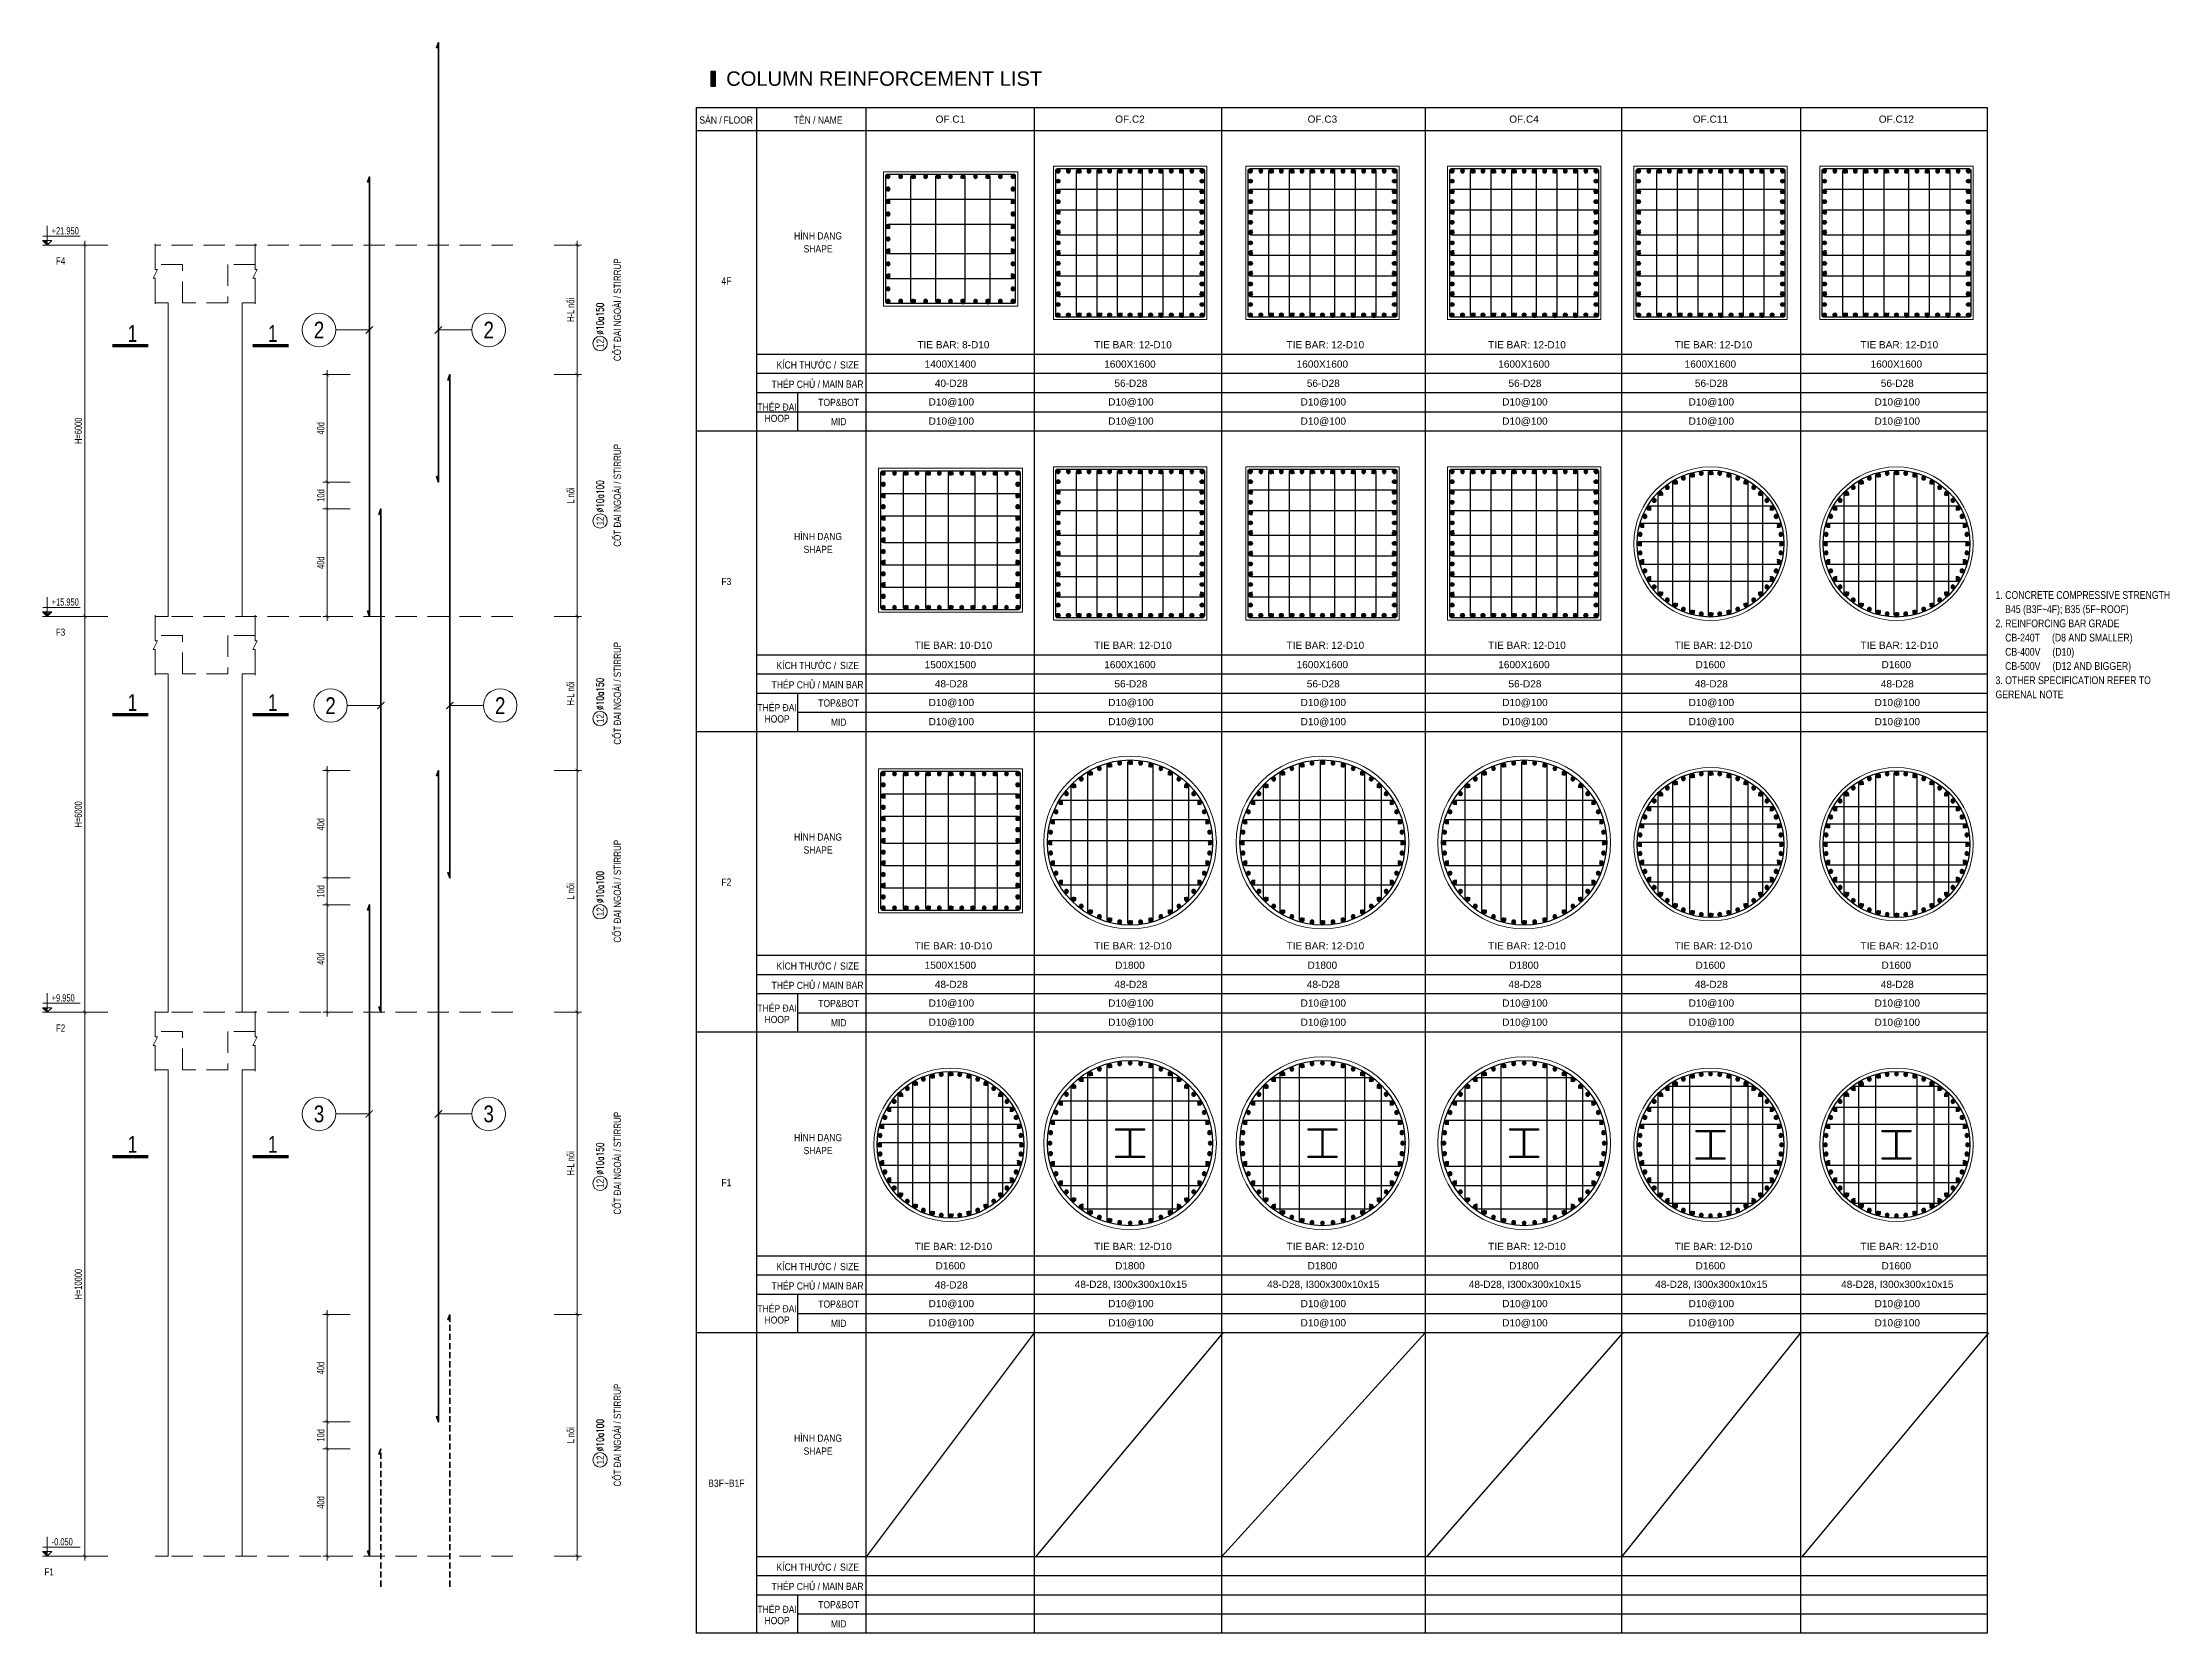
# Model space of a CAD drawing. Header units: millimetres. Extents: x 49323 to 380960, y -6102 to 181761.
# Drawn here: x 305073 to 327247, y 67990 to 84572 of the extents above; entities that cross this region are included whole.
import ezdxf
from ezdxf.enums import TextEntityAlignment as Align

# ---------------------------------------------------------------- set-up
doc = ezdxf.new("R2010")
doc.units = ezdxf.units.MM
for name, pattern in [('CENTER2', [1.125, 0.75, -0.125, 0.125, -0.125]), ('HIDDEN', [9.525, 6.35, -3.175]), ('HIDDEN2', [4.7625, 3.175, -1.5875])]:
    doc.linetypes.add(name, pattern=pattern)
doc.layers.get('0').update_dxf_attribs({"lineweight": 20})
doc.layers.get('Defpoints').update_dxf_attribs({"color": 151, "lineweight": 9})
for name, color, linetype in [('2', 2, 'Continuous'), ('CEN', 1, 'CENTER2'), ('STL', 3, 'Continuous'), ('TIT1', 3, 'Continuous'), ('TXT', 3, 'Continuous')]:
    doc.layers.add(name, color=color, linetype=linetype)
for name, color, linetype, lineweight in [('kata_thep chu', 4, 'Continuous', 35), ('NDC_S_ANNO', 7, 'Continuous', 20), ('NDC_S_BREAK-LINE', 1, 'Continuous', 15), ('NDC_S_CONTINUOUS', 3, 'Continuous', 20), ('NDC_S_DIM', 1, 'Continuous', 15), ('NDC_S_HIDDEN', 8, 'HIDDEN2', 13), ('NDC_S_LEADER', 1, 'Continuous', 15), ('NDC_S_REBAR', 4, 'Continuous', 35), ('NDC_S_SYMBOL', 1, 'Continuous', 15), ('NDC_S_TEXT SYMBOL', 7, 'Continuous', 20), ('NDC_S_THIN LINE', 8, 'Continuous', 9), ('NDC_S_VN TEXT', 7, 'Continuous', 20)]:
    doc.layers.add(name, color=color, linetype=linetype, lineweight=lineweight)
doc.styles.add('ARIAL', font='arial.ttf', dxfattribs={"width": 0.8})
doc.styles.add('NDC_ANNO', font='', dxfattribs={"width": 0.8})
doc.styles.add('NDC_ARIAL', font='arial.ttf', dxfattribs={"width": 0.85})
doc.styles.add('NDC_DIM', font='', dxfattribs={"width": 0.75})
doc.styles.add('NDC_EN TXT', font='romans.shx', dxfattribs={"width": 0.8})
doc.styles.add('NDC_VIE TXT', font='arial.ttf', dxfattribs={"width": 0.8})
doc.styles.get('NDC_ANNO').set_extended_font_data('Dotum')
doc.styles.get('NDC_DIM').set_extended_font_data('Dotum')
doc.dimstyles.new('NDC_dim_30', dxfattribs={"dimscale": 30, "dimtxt": 2.5, "dimasz": 1.5, "dimexe": 1.5, "dimexo": 2.5, "dimgap": 1, "dimtad": 1, "dimdec": 0, "dimzin": 0, "dimdsep": 46, "dimtxsty": 'NDC_DIM', "dimblk": 'DIMMARK', "dimcen": 0.09, "dimdle": 1.2, "dimclrd": 1, "dimclre": 1, "dimclrt": 3, "dimadec": 0, "dimazin": 0, "dimtfac": 1, "dimtdec": 0, "dimtix": 1, "dimtofl": 0, "dimtmove": 0, "dimatfit": 3, "dimfxl": 8, "dimfxlon": 1, "dimtolj": 1, "dimtzin": 0, "dimarcsym": 0})
doc.dimstyles.new('NDC_dim_75', dxfattribs={"dimscale": 75, "dimtxt": 2.5, "dimasz": 1.5, "dimexe": 1.5, "dimexo": 2.5, "dimgap": 1, "dimtad": 1, "dimdec": 0, "dimzin": 0, "dimdsep": 46, "dimtxsty": 'NDC_DIM', "dimblk": 'DIMMARK', "dimcen": 0.09, "dimdle": 1.2, "dimclrd": 1, "dimclre": 1, "dimclrt": 3, "dimadec": 0, "dimazin": 0, "dimtfac": 1, "dimtdec": 0, "dimtix": 1, "dimtofl": 0, "dimtmove": 0, "dimatfit": 3, "dimfxl": 8, "dimfxlon": 1, "dimtolj": 1, "dimtzin": 0, "dimarcsym": 0})

msp = doc.modelspace()

# ---------------------------------------------------------------- texts
at = {"layer": 'NDC_S_VN TEXT', "style": 'NDC_ARIAL', "width": 0.85}
for s, p in [('SÀN /', (312037.2, 83774)), ('HÌNH DẠNG', (313158.5, 82558.3)), ('KÍCH THƯỚC /', (313036.1, 81221.3)), ('THÉP CHỦ /', (312926.1, 81021.3)), ('THÉP ĐAI', (312731.3, 80782.3)), ('HÌNH DẠNG', (313158.5, 79425.6)), ('KÍCH THƯỚC /', (313036.1, 78088.6)), ('THÉP CHỦ /', (312926.1, 77888.6)), ('THÉP ĐAI', (312731.3, 77649.6)), ('HÌNH DẠNG', (313158.5, 76292.9)), ('KÍCH THƯỚC /', (313036.1, 74955.9)), ('THÉP CHỦ /', (312926.1, 74755.9)), ('THÉP ĐAI', (312731.3, 74516.9)), ('HÌNH DẠNG', (313158.5, 73160.2)), ('KÍCH THƯỚC /', (313036.1, 71823.2)), ('THÉP CHỦ /', (312926.1, 71623.2)), ('THÉP ĐAI', (312731.3, 71384.2)), ('HÌNH DẠNG', (313158.5, 70027.5)), ('THÉP CHỦ /', (312926.1, 68490.4)), ('KÍCH THƯỚC /', (313036.1, 68690.4)), ('THÉP ĐAI', (312731.3, 68251.5))]:
    msp.add_text(s, height=75, dxfattribs=at).set_placement(p, align=Align.MIDDLE)
at = {"layer": 'TIT1', "style": 'NDC_ARIAL', "width": 0.85}
for s, p in [('TÊN / NAME', (313158.5, 83774)), ('FLOOR', (312325.8, 83765.2)), ('SHAPE', (313158.5, 82422)), ('4F', (312202.6, 82087.6)), ('SIZE', (313486.6, 81212.4)), ('MAIN BAR', (313416.9, 81012.4)), ('TOP&BOT', (313373.1, 80821.3)), ('HOOP', (312731.3, 80655)), ('MID', (313373.1, 80621.3)), ('SHAPE', (313158.5, 79289.3)), ('F3', (312202.6, 78954.9)), ('SIZE', (313486.6, 78079.7)), ('MAIN BAR', (313416.9, 77879.7)), ('TOP&BOT', (313373.1, 77688.6)), ('HOOP', (312731.3, 77522.3)), ('MID', (313373.1, 77488.6)), ('SHAPE', (313158.5, 76156.6)), ('F2', (312202.6, 75822.2)), ('SIZE', (313486.6, 74947)), ('MAIN BAR', (313416.9, 74747)), ('TOP&BOT', (313373.1, 74555.9)), ('HOOP', (312731.3, 74389.6)), ('MID', (313373.1, 74355.9)), ('SHAPE', (313158.5, 73023.9)), ('F1', (312202.6, 72689.5)), ('SIZE', (313486.6, 71814.3)), ('MAIN BAR', (313416.9, 71614.3)), ('TOP&BOT', (313373.1, 71423.2)), ('HOOP', (312731.3, 71256.9)), ('MID', (313373.1, 71223.2)), ('SHAPE', (313158.5, 69891.2)), ('B3F~B1F', (312202.6, 69556.8)), ('MAIN BAR', (313416.9, 68481.6)), ('SIZE', (313486.6, 68681.6)), ('TOP&BOT', (313373.1, 68290.4)), ('HOOP', (312731.3, 68124.2)), ('MID', (313373.1, 68090.4))]:
    msp.add_text(s, height=75, dxfattribs=at).set_placement(p, align=Align.MIDDLE)
at = {"layer": 'TIT1', "color": 2, "style": 'NDC_ARIAL'}
for s, p in [('OF.C1', (314538.3, 83774)), ('OF.C2', (316410.4, 83774)), ('OF.C3', (318416.2, 83774)), ('OF.C4', (320518.2, 83774)), ('OF.C11', (322461.6, 83774)), ('OF.C12', (324400.1, 83774))]:
    msp.add_text(s, height=75, dxfattribs=at).set_placement(p, align=Align.MIDDLE)
at = {"layer": 'TIT1', "style": 'NDC_ARIAL'}
for s, p in [('TIE BAR: 8-D10', (314569.5, 81423)), ('TIE BAR: 12-D10', (316441.7, 81423)), ('TIE BAR: 12-D10', (318447.4, 81423)), ('TIE BAR: 12-D10', (320549.4, 81423)), ('TIE BAR: 12-D10', (322492.9, 81423)), ('TIE BAR: 12-D10', (324431.4, 81423)), ('1400X1400', (314537.7, 81221.1)), ('1600X1600', (316409.9, 81221.1)), ('1600X1600', (318415.6, 81221.1)), ('1600X1600', (320517.6, 81221.1)), ('1600X1600', (322461, 81221.1)), ('1600X1600', (324399.6, 81221.1)), ('40-D28', (314547.8, 81021.1)), ('56-D28', (316419.9, 81021.1)), ('56-D28', (318425.7, 81021.1)), ('56-D28', (320527.7, 81021.1)), ('56-D28', (322471.1, 81021.1)), ('56-D28', (324409.6, 81021.1)), ('D10@100', (314547.8, 80821.1)), ('D10@100', (316419.9, 80821.1)), ('D10@100', (318425.7, 80821.1)), ('D10@100', (320527.7, 80821.1)), ('D10@100', (322471.1, 80821.1)), ('D10@100', (324409.6, 80821.1)), ('D10@100', (314547.8, 80621.1)), ('D10@100', (316419.9, 80621.1)), ('D10@100', (318425.7, 80621.1)), ('D10@100', (320527.7, 80621.1)), ('D10@100', (322471.1, 80621.1)), ('D10@100', (324409.6, 80621.1)), ('TIE BAR: 10-D10', (314569.5, 78290.3)), ('TIE BAR: 12-D10', (316441.7, 78290.3)), ('TIE BAR: 12-D10', (318447.4, 78290.3)), ('TIE BAR: 12-D10', (320549.4, 78290.3)), ('TIE BAR: 12-D10', (322492.9, 78290.3)), ('TIE BAR: 12-D10', (324431.4, 78290.3)), ('1500X1500', (314537.7, 78088.4)), ('1600X1600', (316409.9, 78088.4)), ('1600X1600', (318415.6, 78088.4)), ('1600X1600', (320517.6, 78088.4)), ('D1600', (322461, 78088.4)), ('D1600', (324399.6, 78088.4)), ('48-D28', (314547.8, 77888.4)), ('56-D28', (316419.9, 77888.4)), ('56-D28', (318425.7, 77888.4)), ('56-D28', (320527.7, 77888.4)), ('48-D28', (322471.1, 77888.4)), ('48-D28', (324409.6, 77888.4)), ('D10@100', (314547.8, 77688.4)), ('D10@100', (316419.9, 77688.4)), ('D10@100', (318425.7, 77688.4)), ('D10@100', (320527.7, 77688.4)), ('D10@100', (322471.1, 77688.4)), ('D10@100', (324409.6, 77688.4)), ('D10@100', (314547.8, 77488.4)), ('D10@100', (316419.9, 77488.4)), ('D10@100', (318425.7, 77488.4)), ('D10@100', (320527.7, 77488.4)), ('D10@100', (322471.1, 77488.4)), ('D10@100', (324409.6, 77488.4)), ('TIE BAR: 10-D10', (314569.5, 75157.6)), ('TIE BAR: 12-D10', (316441.7, 75157.6)), ('TIE BAR: 12-D10', (318447.4, 75157.6)), ('TIE BAR: 12-D10', (320549.4, 75157.6)), ('TIE BAR: 12-D10', (322492.9, 75157.6)), ('TIE BAR: 12-D10', (324431.4, 75157.6)), ('1500X1500', (314537.7, 74955.7)), ('D1800', (316409.9, 74955.7)), ('D1800', (318415.6, 74955.7)), ('D1800', (320517.6, 74955.7)), ('D1600', (322461, 74955.7)), ('D1600', (324399.6, 74955.7)), ('48-D28', (314547.8, 74755.7)), ('48-D28', (316419.9, 74755.7)), ('48-D28', (318425.7, 74755.7)), ('48-D28', (320527.7, 74755.7)), ('48-D28', (322471.1, 74755.7)), ('48-D28', (324409.6, 74755.7)), ('D10@100', (314547.8, 74555.7)), ('D10@100', (316419.9, 74555.7)), ('D10@100', (318425.7, 74555.7)), ('D10@100', (320527.7, 74555.7)), ('D10@100', (322471.1, 74555.7)), ('D10@100', (324409.6, 74555.7)), ('D10@100', (314547.8, 74355.7)), ('D10@100', (316419.9, 74355.7)), ('D10@100', (318425.7, 74355.7)), ('D10@100', (320527.7, 74355.7)), ('D10@100', (322471.1, 74355.7)), ('D10@100', (324409.6, 74355.7)), ('TIE BAR: 12-D10', (314569.5, 72024.9)), ('D1600', (314537.7, 71823)), ('TIE BAR: 12-D10', (316441.7, 72024.9)), ('D1800', (316409.9, 71823)), ('TIE BAR: 12-D10', (318447.4, 72024.9)), ('D1800', (318415.6, 71823)), ('TIE BAR: 12-D10', (320549.4, 72024.9)), ('D1800', (320517.6, 71823)), ('TIE BAR: 12-D10', (322492.9, 72024.9)), ('D1600', (322461, 71823)), ('TIE BAR: 12-D10', (324431.4, 72024.9)), ('D1600', (324399.6, 71823)), ('48-D28', (314547.8, 71623)), ('48-D28, I300x300x10x15', (316419.9, 71623)), ('48-D28, I300x300x10x15', (318425.7, 71623)), ('48-D28, I300x300x10x15', (320527.7, 71623)), ('48-D28, I300x300x10x15', (322471.1, 71623)), ('48-D28, I300x300x10x15', (324409.6, 71623)), ('D10@100', (314547.8, 71423)), ('D10@100', (316419.9, 71423)), ('D10@100', (318425.7, 71423)), ('D10@100', (320527.7, 71423)), ('D10@100', (322471.1, 71423)), ('D10@100', (324409.6, 71423)), ('D10@100', (314547.8, 71223)), ('D10@100', (316419.9, 71223)), ('D10@100', (318425.7, 71223)), ('D10@100', (320527.7, 71223)), ('D10@100', (322471.1, 71223)), ('D10@100', (324409.6, 71223))]:
    msp.add_text(s, height=75, dxfattribs=at).set_placement(p, align=Align.MIDDLE)
at = {"layer": 'TXT', "color": 3, "style": 'ARIAL'}
msp.add_text('COLUMN REINFORCEMENT LIST', height=150, dxfattribs=at).set_placement((312200.8, 84121.3))

# ---------------------------------------------------------------- blocks, each defined once
blk = doc.blocks.new('GN')
at = {"layer": 'TIT1', "insert": (0, 0), "char_height": 81, "width": 1996.3, "attachment_point": 1, "line_spacing_factor": 1.096296, "style": 'ARIAL'}
blk.add_mtext('\\A1;1. CONCRETE COMPRESSIVE STRENGTH\\P    B45 (B3F~4F); B35 (5F~ROOF)\\P2. REINFORCING BAR GRADE\\P    CB-240T     (D8 AND SMALLER)\\P    CB-400V     (D10)\\P    CB-500V     (D12 AND BIGGER)\\P3. OTHER SPECIFICATION REFER TO GERENAL NOTE ', dxfattribs=at)
blk = doc.blocks.new('8')
at = {"layer": '2'}
blk.add_hatch(color=256, dxfattribs=at).paths.add_polyline_path([(20, 0, 0.386127), (2, 20), (-2, 20, 0.386127), (-20, 0, 1)])
blk.add_circle((0, 0), 20, dxfattribs=at)
blk = doc.blocks.new('5')
at = {"layer": 'CEN', "rotation": 180}
blk.add_blockref('8', (0, 0), dxfattribs=at)
blk = doc.blocks.new('*U1675')
at = {"layer": 'STL', "xscale": -1}
blk.add_blockref('5', (0, 0), dxfattribs=at)
blk = doc.blocks.new('*U1676')
at = {"layer": 'NDC_S_DIM', "color": 0, "linetype": 'ByBlock', "lineweight": -2, "transparency": 16777216}
for p, rotation in [((295857, 68532), 22.49999999999999), ((295948, 68563), 15), ((296043, 68582), 7.500000000000014), ((296236, 68582), 352.5), ((296331, 68563), 344.9999999999999), ((296423, 68532), 337.4999999999999), ((295553, 68299), 52.49999999999999), ((295617, 68372), 45.00000000000001), ((295689, 68435), 37.50000000000001), ((295770, 68489), 29.99999999999999), ((296510, 68489), 329.9999999999999), ((296590, 68435), 322.5), ((296663, 68372), 315), ((296727, 68299), 307.5), ((295456, 68132), 67.5), ((295499, 68218), 59.99999999999999), ((296781, 68218), 300.0000000000001), ((296823, 68132), 292.4999999999999), ((295400, 67848), 90), ((295406, 67945), 82.50000000000001), ((295425, 68040), 75.00000000000001), ((296855, 68040), 285), ((296873, 67945), 277.5), ((296880, 67848), 270), ((295406, 67752), 97.5), ((295425, 67657), 105), ((296855, 67657), 255), ((296873, 67752), 262.5), ((295456, 67565), 112.5), ((295499, 67478), 120), ((295553, 67398), 127.5), ((296727, 67398), 232.5), ((296781, 67478), 240), ((296823, 67565), 247.5), ((295617, 67325), 135), ((295689, 67261), 142.5), ((295770, 67207), 150), ((295857, 67165), 157.5), ((296423, 67165), 202.5000000000001), ((296510, 67207), 210), ((296590, 67261), 217.5), ((296663, 67325), 225.0000000000001), ((295948, 67134), 165), ((296043, 67115), 172.5), ((296140, 67108), 180), ((296236, 67115), 187.5), ((296331, 67134), 195)]:
    blk.add_blockref('*U1675', p, dxfattribs=dict(at, rotation=rotation))
blk.add_blockref('*U1675', (296140, 68588), dxfattribs=at)
blk = doc.blocks.new('*U1723')
at = {"layer": 'STL', "xscale": -1, "rotation": 270}
blk.add_blockref('5', (0, 0), dxfattribs=at)
blk = doc.blocks.new('*U1724')
at = {"layer": 'NDC_S_DIM', "color": 0, "linetype": 'ByBlock', "lineweight": -2, "transparency": 16777216}
for p in [(306244, 76814), (306360, 76814), (306477, 76814), (306594, 76814), (306711, 76814), (306827, 76814), (306944, 76814), (307061, 76814), (307177, 76814), (307294, 76814), (307411, 76814), (307528, 76814), (307644, 76814)]:
    blk.add_blockref('*U1723', p, dxfattribs=at)
blk = doc.blocks.new('*U1725')
at = {"layer": 'STL', "xscale": -1, "rotation": 270}
blk.add_blockref('5', (0, 0), dxfattribs=at)
blk = doc.blocks.new('*U1726')
at = {"layer": 'NDC_S_DIM', "color": 0, "linetype": 'ByBlock', "lineweight": -2, "transparency": 16777216}
for p in [(306244, 76814), (306360, 76814), (306477, 76814), (306594, 76814), (306711, 76814), (306827, 76814), (306944, 76814), (307061, 76814), (307177, 76814), (307294, 76814), (307411, 76814), (307528, 76814), (307644, 76814)]:
    blk.add_blockref('*U1725', p, dxfattribs=at)
blk = doc.blocks.new('*U1727')
at = {"layer": 'STL', "xscale": -1, "rotation": 270}
blk.add_blockref('5', (0, 0), dxfattribs=at)
blk = doc.blocks.new('*U1728')
at = {"layer": 'NDC_S_DIM', "color": 0, "linetype": 'ByBlock', "lineweight": -2, "transparency": 16777216}
for p in [(306244, 76814), (306360, 76814), (306477, 76814), (306594, 76814), (306711, 76814), (306827, 76814), (306944, 76814), (307061, 76814), (307177, 76814), (307294, 76814), (307411, 76814), (307528, 76814), (307644, 76814)]:
    blk.add_blockref('*U1727', p, dxfattribs=at)
blk = doc.blocks.new('*U1729')
at = {"layer": 'STL', "xscale": -1, "rotation": 270}
blk.add_blockref('5', (0, 0), dxfattribs=at)
blk = doc.blocks.new('*U1730')
at = {"layer": 'NDC_S_DIM', "color": 0, "linetype": 'ByBlock', "lineweight": -2, "transparency": 16777216}
for p in [(306244, 76814), (306360, 76814), (306477, 76814), (306594, 76814), (306711, 76814), (306827, 76814), (306944, 76814), (307061, 76814), (307177, 76814), (307294, 76814), (307411, 76814), (307528, 76814), (307644, 76814)]:
    blk.add_blockref('*U1729', p, dxfattribs=at)
blk = doc.blocks.new('*U1713')
at = {"layer": 'STL', "xscale": -1, "rotation": 270}
blk.add_blockref('5', (0, 0), dxfattribs=at)
blk = doc.blocks.new('*U1714')
at = {"layer": 'NDC_S_DIM', "color": 0, "linetype": 'ByBlock', "lineweight": -2, "transparency": 16777216}
for p in [(306344, 79984), (306474, 79984), (306604, 79984), (306734, 79984), (306864, 79984), (306994, 79984), (307124, 79984), (307254, 79984), (307384, 79984), (307514, 79984), (307644, 79984)]:
    blk.add_blockref('*U1713', p, dxfattribs=at)
blk = doc.blocks.new('*U1715')
at = {"layer": 'STL', "xscale": -1, "rotation": 270}
blk.add_blockref('5', (0, 0), dxfattribs=at)
blk = doc.blocks.new('*U1716')
at = {"layer": 'NDC_S_DIM', "color": 0, "linetype": 'ByBlock', "lineweight": -2, "transparency": 16777216}
for p in [(306344, 79984), (306474, 79984), (306604, 79984), (306734, 79984), (306864, 79984), (306994, 79984), (307124, 79984), (307254, 79984), (307384, 79984), (307514, 79984), (307644, 79984)]:
    blk.add_blockref('*U1715', p, dxfattribs=at)
blk = doc.blocks.new('*U1717')
at = {"layer": 'STL', "xscale": -1, "rotation": 270}
blk.add_blockref('5', (0, 0), dxfattribs=at)
blk = doc.blocks.new('*U1718')
at = {"layer": 'NDC_S_DIM', "color": 0, "linetype": 'ByBlock', "lineweight": -2, "transparency": 16777216}
for p in [(306344, 79984), (306474, 79984), (306604, 79984), (306734, 79984), (306864, 79984), (306994, 79984), (307124, 79984), (307254, 79984), (307384, 79984), (307514, 79984), (307644, 79984)]:
    blk.add_blockref('*U1717', p, dxfattribs=at)
blk = doc.blocks.new('*U1719')
at = {"layer": 'STL', "xscale": -1, "rotation": 270}
blk.add_blockref('5', (0, 0), dxfattribs=at)
blk = doc.blocks.new('*U1720')
at = {"layer": 'NDC_S_DIM', "color": 0, "linetype": 'ByBlock', "lineweight": -2, "transparency": 16777216}
for p in [(306344, 79984), (306474, 79984), (306604, 79984), (306734, 79984), (306864, 79984), (306994, 79984), (307124, 79984), (307254, 79984), (307384, 79984), (307514, 79984), (307644, 79984)]:
    blk.add_blockref('*U1719', p, dxfattribs=at)
blk = doc.blocks.new('*U1721')
at = {"layer": 'STL', "xscale": -1}
blk.add_blockref('5', (0, 0), dxfattribs=at)
blk = doc.blocks.new('*U1722')
at = {"layer": 'NDC_S_DIM', "color": 0, "linetype": 'ByBlock', "lineweight": -2, "transparency": 16777216}
for p, rotation in [((295631, 68511), 37.50000000000001), ((295722, 68572), 29.99999999999999), ((295820, 68620), 22.5), ((295924, 68656), 14.99999999999997), ((296031, 68677), 7.500000000000014), ((296249, 68677), 352.5000000000001), ((296356, 68656), 345), ((296460, 68620), 337.4999999999999), ((296558, 68572), 330.0000000000001), ((296648, 68511), 322.4999999999999), ((295477, 68357), 52.49999999999999), ((295549, 68439), 45.00000000000001), ((296731, 68439), 315), ((296803, 68357), 307.5), ((295333, 68065), 74.99999999999999), ((295368, 68168), 67.5), ((295416, 68266), 59.99999999999999), ((296863, 68266), 299.9999999999999), ((296912, 68168), 292.5000000000001), ((296947, 68065), 285), ((295304, 67848), 90), ((295311, 67957), 82.50000000000001), ((296968, 67957), 277.5), ((296975, 67848), 270), ((295311, 67739), 97.5), ((295333, 67632), 105), ((296947, 67632), 255), ((296968, 67739), 262.5), ((295368, 67529), 112.5), ((295416, 67431), 120), ((296863, 67431), 240), ((296912, 67529), 247.5), ((295477, 67340), 127.5), ((295549, 67257), 135), ((295631, 67185), 142.5), ((296648, 67185), 217.5), ((296731, 67257), 225), ((296803, 67340), 232.5), ((295722, 67125), 150), ((295820, 67076), 157.5), ((295924, 67041), 165.0000000000001), ((296031, 67020), 172.5000000000001), ((296140, 67013), 180), ((296249, 67020), 187.4999999999999), ((296356, 67041), 194.9999999999999), ((296460, 67076), 202.4999999999999), ((296558, 67125), 210)]:
    blk.add_blockref('*U1721', p, dxfattribs=dict(at, rotation=rotation))
blk.add_blockref('*U1721', (296140, 68684), dxfattribs=at)
blk = doc.blocks.new('*U1695')
at = {"layer": 'STL', "xscale": -1, "rotation": 270}
blk.add_blockref('5', (0, 0), dxfattribs=at)
blk = doc.blocks.new('*U1696')
at = {"layer": 'NDC_S_DIM', "color": 0, "linetype": 'ByBlock', "lineweight": -2, "transparency": 16777216}
for p in [(306244, 76814), (306360, 76814), (306477, 76814), (306594, 76814), (306711, 76814), (306827, 76814), (306944, 76814), (307061, 76814), (307177, 76814), (307294, 76814), (307411, 76814), (307528, 76814), (307644, 76814)]:
    blk.add_blockref('*U1695', p, dxfattribs=at)
blk = doc.blocks.new('*U1697')
at = {"layer": 'STL', "xscale": -1, "rotation": 270}
blk.add_blockref('5', (0, 0), dxfattribs=at)
blk = doc.blocks.new('*U1698')
at = {"layer": 'NDC_S_DIM', "color": 0, "linetype": 'ByBlock', "lineweight": -2, "transparency": 16777216}
for p in [(306244, 76814), (306360, 76814), (306477, 76814), (306594, 76814), (306711, 76814), (306827, 76814), (306944, 76814), (307061, 76814), (307177, 76814), (307294, 76814), (307411, 76814), (307528, 76814), (307644, 76814)]:
    blk.add_blockref('*U1697', p, dxfattribs=at)
blk = doc.blocks.new('*U1709')
at = {"layer": 'STL', "xscale": -1, "rotation": 270}
blk.add_blockref('5', (0, 0), dxfattribs=at)
blk = doc.blocks.new('*U1710')
at = {"layer": 'NDC_S_DIM', "color": 0, "linetype": 'ByBlock', "lineweight": -2, "transparency": 16777216}
for p in [(306244, 76814), (306360, 76814), (306477, 76814), (306594, 76814), (306711, 76814), (306827, 76814), (306944, 76814), (307061, 76814), (307177, 76814), (307294, 76814), (307411, 76814), (307528, 76814), (307644, 76814)]:
    blk.add_blockref('*U1709', p, dxfattribs=at)
blk = doc.blocks.new('*U1711')
at = {"layer": 'STL', "xscale": -1, "rotation": 270}
blk.add_blockref('5', (0, 0), dxfattribs=at)
blk = doc.blocks.new('*U1712')
at = {"layer": 'NDC_S_DIM', "color": 0, "linetype": 'ByBlock', "lineweight": -2, "transparency": 16777216}
for p in [(306244, 76814), (306360, 76814), (306477, 76814), (306594, 76814), (306711, 76814), (306827, 76814), (306944, 76814), (307061, 76814), (307177, 76814), (307294, 76814), (307411, 76814), (307528, 76814), (307644, 76814)]:
    blk.add_blockref('*U1711', p, dxfattribs=at)
blk = doc.blocks.new('*U1699')
at = {"layer": 'STL', "xscale": -1}
blk.add_blockref('5', (0, 0), dxfattribs=at)
blk = doc.blocks.new('*U1700')
at = {"layer": 'NDC_S_DIM', "color": 0, "linetype": 'ByBlock', "lineweight": -2, "transparency": 16777216}
for p, rotation in [((295631, 68511), 37.50000000000001), ((295722, 68572), 29.99999999999999), ((295820, 68620), 22.5), ((295924, 68656), 14.99999999999997), ((296031, 68677), 7.500000000000014), ((296249, 68677), 352.5000000000001), ((296356, 68656), 345), ((296460, 68620), 337.4999999999999), ((296558, 68572), 330.0000000000001), ((296648, 68511), 322.4999999999999), ((295477, 68357), 52.49999999999999), ((295549, 68439), 45.00000000000001), ((296731, 68439), 315), ((296803, 68357), 307.5), ((295333, 68065), 74.99999999999999), ((295368, 68168), 67.5), ((295416, 68266), 59.99999999999999), ((296863, 68266), 299.9999999999999), ((296912, 68168), 292.5000000000001), ((296947, 68065), 285), ((295304, 67848), 90), ((295311, 67957), 82.50000000000001), ((296968, 67957), 277.5), ((296975, 67848), 270), ((295311, 67739), 97.5), ((295333, 67632), 105), ((296947, 67632), 255), ((296968, 67739), 262.5), ((295368, 67529), 112.5), ((295416, 67431), 120), ((296863, 67431), 240), ((296912, 67529), 247.5), ((295477, 67340), 127.5), ((295549, 67257), 135), ((295631, 67185), 142.5), ((296648, 67185), 217.5), ((296731, 67257), 225), ((296803, 67340), 232.5), ((295722, 67125), 150), ((295820, 67076), 157.5), ((295924, 67041), 165.0000000000001), ((296031, 67020), 172.5000000000001), ((296140, 67013), 180), ((296249, 67020), 187.4999999999999), ((296356, 67041), 194.9999999999999), ((296460, 67076), 202.4999999999999), ((296558, 67125), 210)]:
    blk.add_blockref('*U1699', p, dxfattribs=dict(at, rotation=rotation))
blk.add_blockref('*U1699', (296140, 68684), dxfattribs=at)
blk = doc.blocks.new('*U1701')
at = {"layer": 'STL', "xscale": -1, "rotation": 270}
blk.add_blockref('5', (0, 0), dxfattribs=at)
blk = doc.blocks.new('*U1702')
at = {"layer": 'NDC_S_DIM', "color": 0, "linetype": 'ByBlock', "lineweight": -2, "transparency": 16777216}
for p in [(308770, 80184), (308877, 80184), (308984, 80184), (309091, 80184), (309199, 80184), (309306, 80184), (309413, 80184), (309520, 80184), (309627, 80184), (309734, 80184), (309842, 80184), (309949, 80184), (310056, 80184), (310163, 80184), (310270, 80184)]:
    blk.add_blockref('*U1701', p, dxfattribs=at)
blk = doc.blocks.new('*U1703')
at = {"layer": 'STL', "xscale": -1, "rotation": 270}
blk.add_blockref('5', (0, 0), dxfattribs=at)
blk = doc.blocks.new('*U1704')
at = {"layer": 'NDC_S_DIM', "color": 0, "linetype": 'ByBlock', "lineweight": -2, "transparency": 16777216}
for p in [(308770, 80184), (308877, 80184), (308984, 80184), (309091, 80184), (309199, 80184), (309306, 80184), (309413, 80184), (309520, 80184), (309627, 80184), (309734, 80184), (309842, 80184), (309949, 80184), (310056, 80184), (310163, 80184), (310270, 80184)]:
    blk.add_blockref('*U1703', p, dxfattribs=at)
blk = doc.blocks.new('*U1705')
at = {"layer": 'STL', "xscale": -1, "rotation": 270}
blk.add_blockref('5', (0, 0), dxfattribs=at)
blk = doc.blocks.new('*U1706')
at = {"layer": 'NDC_S_DIM', "color": 0, "linetype": 'ByBlock', "lineweight": -2, "transparency": 16777216}
for p in [(308770, 80184), (308877, 80184), (308984, 80184), (309091, 80184), (309199, 80184), (309306, 80184), (309413, 80184), (309520, 80184), (309627, 80184), (309734, 80184), (309842, 80184), (309949, 80184), (310056, 80184), (310163, 80184), (310270, 80184)]:
    blk.add_blockref('*U1705', p, dxfattribs=at)
blk = doc.blocks.new('*U1707')
at = {"layer": 'STL', "xscale": -1, "rotation": 270}
blk.add_blockref('5', (0, 0), dxfattribs=at)
blk = doc.blocks.new('*U1708')
at = {"layer": 'NDC_S_DIM', "color": 0, "linetype": 'ByBlock', "lineweight": -2, "transparency": 16777216}
for p in [(308770, 80184), (308877, 80184), (308984, 80184), (309091, 80184), (309199, 80184), (309306, 80184), (309413, 80184), (309520, 80184), (309627, 80184), (309734, 80184), (309842, 80184), (309949, 80184), (310056, 80184), (310163, 80184), (310270, 80184)]:
    blk.add_blockref('*U1707', p, dxfattribs=at)
blk = doc.blocks.new('*U1683')
at = {"layer": 'STL', "xscale": -1, "rotation": 270}
blk.add_blockref('5', (0, 0), dxfattribs=at)
blk = doc.blocks.new('*U1684')
at = {"layer": 'NDC_S_DIM', "color": 0, "linetype": 'ByBlock', "lineweight": -2, "transparency": 16777216}
for p in [(308770, 80184), (308877, 80184), (308984, 80184), (309091, 80184), (309199, 80184), (309306, 80184), (309413, 80184), (309520, 80184), (309627, 80184), (309734, 80184), (309842, 80184), (309949, 80184), (310056, 80184), (310163, 80184), (310270, 80184)]:
    blk.add_blockref('*U1683', p, dxfattribs=at)
blk = doc.blocks.new('*U1677')
at = {"layer": 'STL', "xscale": -1, "rotation": 270}
blk.add_blockref('5', (0, 0), dxfattribs=at)
blk = doc.blocks.new('*U1678')
at = {"layer": 'NDC_S_DIM', "color": 0, "linetype": 'ByBlock', "lineweight": -2, "transparency": 16777216}
for p in [(308770, 80184), (308877, 80184), (308984, 80184), (309091, 80184), (309199, 80184), (309306, 80184), (309413, 80184), (309520, 80184), (309627, 80184), (309734, 80184), (309842, 80184), (309949, 80184), (310056, 80184), (310163, 80184), (310270, 80184)]:
    blk.add_blockref('*U1677', p, dxfattribs=at)
blk = doc.blocks.new('*U1679')
at = {"layer": 'STL', "xscale": -1, "rotation": 270}
blk.add_blockref('5', (0, 0), dxfattribs=at)
blk = doc.blocks.new('*U1680')
at = {"layer": 'NDC_S_DIM', "color": 0, "linetype": 'ByBlock', "lineweight": -2, "transparency": 16777216}
for p in [(308770, 80184), (308877, 80184), (308984, 80184), (309091, 80184), (309199, 80184), (309306, 80184), (309413, 80184), (309520, 80184), (309627, 80184), (309734, 80184), (309842, 80184), (309949, 80184), (310056, 80184), (310163, 80184), (310270, 80184)]:
    blk.add_blockref('*U1679', p, dxfattribs=at)
blk = doc.blocks.new('*U1681')
at = {"layer": 'STL', "xscale": -1, "rotation": 270}
blk.add_blockref('5', (0, 0), dxfattribs=at)
blk = doc.blocks.new('*U1682')
at = {"layer": 'NDC_S_DIM', "color": 0, "linetype": 'ByBlock', "lineweight": -2, "transparency": 16777216}
for p in [(308770, 80184), (308877, 80184), (308984, 80184), (309091, 80184), (309199, 80184), (309306, 80184), (309413, 80184), (309520, 80184), (309627, 80184), (309734, 80184), (309842, 80184), (309949, 80184), (310056, 80184), (310163, 80184), (310270, 80184)]:
    blk.add_blockref('*U1681', p, dxfattribs=at)
blk = doc.blocks.new('*U1815')
at = {"layer": 'STL', "xscale": -1}
blk.add_blockref('5', (0, 0), dxfattribs=at)
blk = doc.blocks.new('*U1816')
at = {"layer": 'NDC_S_DIM', "color": 0, "linetype": 'ByBlock', "lineweight": -2, "transparency": 16777216}
for p, rotation in [((295631, 68511), 37.50000000000001), ((295722, 68572), 29.99999999999999), ((295820, 68620), 22.5), ((295924, 68656), 14.99999999999997), ((296031, 68677), 7.500000000000014), ((296249, 68677), 352.5000000000001), ((296356, 68656), 345), ((296460, 68620), 337.4999999999999), ((296558, 68572), 330.0000000000001), ((296648, 68511), 322.4999999999999), ((295477, 68357), 52.49999999999999), ((295549, 68439), 45.00000000000001), ((296731, 68439), 315), ((296803, 68357), 307.5), ((295333, 68065), 74.99999999999999), ((295368, 68168), 67.5), ((295416, 68266), 59.99999999999999), ((296863, 68266), 299.9999999999999), ((296912, 68168), 292.5000000000001), ((296947, 68065), 285), ((295304, 67848), 90), ((295311, 67957), 82.50000000000001), ((296968, 67957), 277.5), ((296975, 67848), 270), ((295311, 67739), 97.5), ((295333, 67632), 105), ((296947, 67632), 255), ((296968, 67739), 262.5), ((295368, 67529), 112.5), ((295416, 67431), 120), ((296863, 67431), 240), ((296912, 67529), 247.5), ((295477, 67340), 127.5), ((295549, 67257), 135), ((295631, 67185), 142.5), ((296648, 67185), 217.5), ((296731, 67257), 225), ((296803, 67340), 232.5), ((295722, 67125), 150), ((295820, 67076), 157.5), ((295924, 67041), 165.0000000000001), ((296031, 67020), 172.5000000000001), ((296140, 67013), 180), ((296249, 67020), 187.4999999999999), ((296356, 67041), 194.9999999999999), ((296460, 67076), 202.4999999999999), ((296558, 67125), 210)]:
    blk.add_blockref('*U1815', p, dxfattribs=dict(at, rotation=rotation))
blk.add_blockref('*U1815', (296140, 68684), dxfattribs=at)
blk = doc.blocks.new('*U1691')
at = {"layer": 'STL', "xscale": -1}
blk.add_blockref('5', (0, 0), dxfattribs=at)
blk = doc.blocks.new('*U1692')
at = {"layer": 'NDC_S_DIM', "color": 0, "linetype": 'ByBlock', "lineweight": -2, "transparency": 16777216}
for p, rotation in [((295631, 68511), 37.50000000000001), ((295722, 68572), 29.99999999999999), ((295820, 68620), 22.5), ((295924, 68656), 14.99999999999997), ((296031, 68677), 7.500000000000014), ((296249, 68677), 352.5000000000001), ((296356, 68656), 345), ((296460, 68620), 337.4999999999999), ((296558, 68572), 330.0000000000001), ((296648, 68511), 322.4999999999999), ((295477, 68357), 52.49999999999999), ((295549, 68439), 45.00000000000001), ((296731, 68439), 315), ((296803, 68357), 307.5), ((295333, 68065), 74.99999999999999), ((295368, 68168), 67.5), ((295416, 68266), 59.99999999999999), ((296863, 68266), 299.9999999999999), ((296912, 68168), 292.5000000000001), ((296947, 68065), 285), ((295304, 67848), 90), ((295311, 67957), 82.50000000000001), ((296968, 67957), 277.5), ((296975, 67848), 270), ((295311, 67739), 97.5), ((295333, 67632), 105), ((296947, 67632), 255), ((296968, 67739), 262.5), ((295368, 67529), 112.5), ((295416, 67431), 120), ((296863, 67431), 240), ((296912, 67529), 247.5), ((295477, 67340), 127.5), ((295549, 67257), 135), ((295631, 67185), 142.5), ((296648, 67185), 217.5), ((296731, 67257), 225), ((296803, 67340), 232.5), ((295722, 67125), 150), ((295820, 67076), 157.5), ((295924, 67041), 165.0000000000001), ((296031, 67020), 172.5000000000001), ((296140, 67013), 180), ((296249, 67020), 187.4999999999999), ((296356, 67041), 194.9999999999999), ((296460, 67076), 202.4999999999999), ((296558, 67125), 210)]:
    blk.add_blockref('*U1691', p, dxfattribs=dict(at, rotation=rotation))
blk.add_blockref('*U1691', (296140, 68684), dxfattribs=at)
blk = doc.blocks.new('*U1813')
at = {"layer": 'STL', "xscale": -1, "rotation": 270}
blk.add_blockref('5', (0, 0), dxfattribs=at)
blk = doc.blocks.new('*U1814')
at = {"layer": 'NDC_S_DIM', "color": 0, "linetype": 'ByBlock', "lineweight": -2, "transparency": 16777216}
for p in [(308770, 80184), (308877, 80184), (308984, 80184), (309091, 80184), (309199, 80184), (309306, 80184), (309413, 80184), (309520, 80184), (309627, 80184), (309734, 80184), (309842, 80184), (309949, 80184), (310056, 80184), (310163, 80184), (310270, 80184)]:
    blk.add_blockref('*U1813', p, dxfattribs=at)
blk = doc.blocks.new('*U1807')
at = {"layer": 'STL', "xscale": -1, "rotation": 270}
blk.add_blockref('5', (0, 0), dxfattribs=at)
blk = doc.blocks.new('*U1808')
at = {"layer": 'NDC_S_DIM', "color": 0, "linetype": 'ByBlock', "lineweight": -2, "transparency": 16777216}
for p in [(308770, 80184), (308877, 80184), (308984, 80184), (309091, 80184), (309199, 80184), (309306, 80184), (309413, 80184), (309520, 80184), (309627, 80184), (309734, 80184), (309842, 80184), (309949, 80184), (310056, 80184), (310163, 80184), (310270, 80184)]:
    blk.add_blockref('*U1807', p, dxfattribs=at)
blk = doc.blocks.new('*U1809')
at = {"layer": 'STL', "xscale": -1, "rotation": 270}
blk.add_blockref('5', (0, 0), dxfattribs=at)
blk = doc.blocks.new('*U1810')
at = {"layer": 'NDC_S_DIM', "color": 0, "linetype": 'ByBlock', "lineweight": -2, "transparency": 16777216}
for p in [(308770, 80184), (308877, 80184), (308984, 80184), (309091, 80184), (309199, 80184), (309306, 80184), (309413, 80184), (309520, 80184), (309627, 80184), (309734, 80184), (309842, 80184), (309949, 80184), (310056, 80184), (310163, 80184), (310270, 80184)]:
    blk.add_blockref('*U1809', p, dxfattribs=at)
blk = doc.blocks.new('*U1811')
at = {"layer": 'STL', "xscale": -1, "rotation": 270}
blk.add_blockref('5', (0, 0), dxfattribs=at)
blk = doc.blocks.new('*U1812')
at = {"layer": 'NDC_S_DIM', "color": 0, "linetype": 'ByBlock', "lineweight": -2, "transparency": 16777216}
for p in [(308770, 80184), (308877, 80184), (308984, 80184), (309091, 80184), (309199, 80184), (309306, 80184), (309413, 80184), (309520, 80184), (309627, 80184), (309734, 80184), (309842, 80184), (309949, 80184), (310056, 80184), (310163, 80184), (310270, 80184)]:
    blk.add_blockref('*U1811', p, dxfattribs=at)
blk = doc.blocks.new('*U1689')
at = {"layer": 'STL', "xscale": -1, "rotation": 270}
blk.add_blockref('5', (0, 0), dxfattribs=at)
blk = doc.blocks.new('*U1690')
at = {"layer": 'NDC_S_DIM', "color": 0, "linetype": 'ByBlock', "lineweight": -2, "transparency": 16777216}
for p in [(308770, 80184), (308877, 80184), (308984, 80184), (309091, 80184), (309199, 80184), (309306, 80184), (309413, 80184), (309520, 80184), (309627, 80184), (309734, 80184), (309842, 80184), (309949, 80184), (310056, 80184), (310163, 80184), (310270, 80184)]:
    blk.add_blockref('*U1689', p, dxfattribs=at)
blk = doc.blocks.new('*U1693')
at = {"layer": 'STL', "xscale": -1, "rotation": 270}
blk.add_blockref('5', (0, 0), dxfattribs=at)
blk = doc.blocks.new('*U1694')
at = {"layer": 'NDC_S_DIM', "color": 0, "linetype": 'ByBlock', "lineweight": -2, "transparency": 16777216}
for p in [(308770, 80184), (308877, 80184), (308984, 80184), (309091, 80184), (309199, 80184), (309306, 80184), (309413, 80184), (309520, 80184), (309627, 80184), (309734, 80184), (309842, 80184), (309949, 80184), (310056, 80184), (310163, 80184), (310270, 80184)]:
    blk.add_blockref('*U1693', p, dxfattribs=at)
blk = doc.blocks.new('*U1685')
at = {"layer": 'STL', "xscale": -1, "rotation": 270}
blk.add_blockref('5', (0, 0), dxfattribs=at)
blk = doc.blocks.new('*U1686')
at = {"layer": 'NDC_S_DIM', "color": 0, "linetype": 'ByBlock', "lineweight": -2, "transparency": 16777216}
for p in [(308770, 80184), (308877, 80184), (308984, 80184), (309091, 80184), (309199, 80184), (309306, 80184), (309413, 80184), (309520, 80184), (309627, 80184), (309734, 80184), (309842, 80184), (309949, 80184), (310056, 80184), (310163, 80184), (310270, 80184)]:
    blk.add_blockref('*U1685', p, dxfattribs=at)
blk = doc.blocks.new('*U1687')
at = {"layer": 'STL', "xscale": -1, "rotation": 270}
blk.add_blockref('5', (0, 0), dxfattribs=at)
blk = doc.blocks.new('*U1688')
at = {"layer": 'NDC_S_DIM', "color": 0, "linetype": 'ByBlock', "lineweight": -2, "transparency": 16777216}
for p in [(308770, 80184), (308877, 80184), (308984, 80184), (309091, 80184), (309199, 80184), (309306, 80184), (309413, 80184), (309520, 80184), (309627, 80184), (309734, 80184), (309842, 80184), (309949, 80184), (310056, 80184), (310163, 80184), (310270, 80184)]:
    blk.add_blockref('*U1687', p, dxfattribs=at)
blk = doc.blocks.new('*U1797')
at = {"layer": 'STL', "xscale": -1}
blk.add_blockref('5', (0, 0), dxfattribs=at)
blk = doc.blocks.new('*U1798')
at = {"layer": 'NDC_S_DIM', "color": 0, "linetype": 'ByBlock', "lineweight": -2, "transparency": 16777216}
for p, rotation in [((295631, 68511), 37.50000000000001), ((295722, 68572), 29.99999999999999), ((295820, 68620), 22.5), ((295924, 68656), 14.99999999999997), ((296031, 68677), 7.500000000000014), ((296249, 68677), 352.5000000000001), ((296356, 68656), 345), ((296460, 68620), 337.4999999999999), ((296558, 68572), 330.0000000000001), ((296648, 68511), 322.4999999999999), ((295477, 68357), 52.49999999999999), ((295549, 68439), 45.00000000000001), ((296731, 68439), 315), ((296803, 68357), 307.5), ((295333, 68065), 74.99999999999999), ((295368, 68168), 67.5), ((295416, 68266), 59.99999999999999), ((296863, 68266), 299.9999999999999), ((296912, 68168), 292.5000000000001), ((296947, 68065), 285), ((295304, 67848), 90), ((295311, 67957), 82.50000000000001), ((296968, 67957), 277.5), ((296975, 67848), 270), ((295311, 67739), 97.5), ((295333, 67632), 105), ((296947, 67632), 255), ((296968, 67739), 262.5), ((295368, 67529), 112.5), ((295416, 67431), 120), ((296863, 67431), 240), ((296912, 67529), 247.5), ((295477, 67340), 127.5), ((295549, 67257), 135), ((295631, 67185), 142.5), ((296648, 67185), 217.5), ((296731, 67257), 225), ((296803, 67340), 232.5), ((295722, 67125), 150), ((295820, 67076), 157.5), ((295924, 67041), 165.0000000000001), ((296031, 67020), 172.5000000000001), ((296140, 67013), 180), ((296249, 67020), 187.4999999999999), ((296356, 67041), 194.9999999999999), ((296460, 67076), 202.4999999999999), ((296558, 67125), 210)]:
    blk.add_blockref('*U1797', p, dxfattribs=dict(at, rotation=rotation))
blk.add_blockref('*U1797', (296140, 68684), dxfattribs=at)
blk = doc.blocks.new('*U1805')
at = {"layer": 'STL', "xscale": -1}
blk.add_blockref('5', (0, 0), dxfattribs=at)
blk = doc.blocks.new('*U1806')
at = {"layer": 'NDC_S_DIM', "color": 0, "linetype": 'ByBlock', "lineweight": -2, "transparency": 16777216}
for p, rotation in [((295631, 68511), 37.50000000000001), ((295722, 68572), 29.99999999999999), ((295820, 68620), 22.5), ((295924, 68656), 14.99999999999997), ((296031, 68677), 7.500000000000014), ((296249, 68677), 352.5000000000001), ((296356, 68656), 345), ((296460, 68620), 337.4999999999999), ((296558, 68572), 330.0000000000001), ((296648, 68511), 322.4999999999999), ((295477, 68357), 52.49999999999999), ((295549, 68439), 45.00000000000001), ((296731, 68439), 315), ((296803, 68357), 307.5), ((295333, 68065), 74.99999999999999), ((295368, 68168), 67.5), ((295416, 68266), 59.99999999999999), ((296863, 68266), 299.9999999999999), ((296912, 68168), 292.5000000000001), ((296947, 68065), 285), ((295304, 67848), 90), ((295311, 67957), 82.50000000000001), ((296968, 67957), 277.5), ((296975, 67848), 270), ((295311, 67739), 97.5), ((295333, 67632), 105), ((296947, 67632), 255), ((296968, 67739), 262.5), ((295368, 67529), 112.5), ((295416, 67431), 120), ((296863, 67431), 240), ((296912, 67529), 247.5), ((295477, 67340), 127.5), ((295549, 67257), 135), ((295631, 67185), 142.5), ((296648, 67185), 217.5), ((296731, 67257), 225), ((296803, 67340), 232.5), ((295722, 67125), 150), ((295820, 67076), 157.5), ((295924, 67041), 165.0000000000001), ((296031, 67020), 172.5000000000001), ((296140, 67013), 180), ((296249, 67020), 187.4999999999999), ((296356, 67041), 194.9999999999999), ((296460, 67076), 202.4999999999999), ((296558, 67125), 210)]:
    blk.add_blockref('*U1805', p, dxfattribs=dict(at, rotation=rotation))
blk.add_blockref('*U1805', (296140, 68684), dxfattribs=at)
blk = doc.blocks.new('*U1761')
at = {"layer": 'STL', "xscale": -1, "rotation": 270}
blk.add_blockref('5', (0, 0), dxfattribs=at)
blk = doc.blocks.new('*U1762')
at = {"layer": 'NDC_S_DIM', "color": 0, "linetype": 'ByBlock', "lineweight": -2, "transparency": 16777216}
for p in [(308770, 80184), (308877, 80184), (308984, 80184), (309091, 80184), (309199, 80184), (309306, 80184), (309413, 80184), (309520, 80184), (309627, 80184), (309734, 80184), (309842, 80184), (309949, 80184), (310056, 80184), (310163, 80184), (310270, 80184)]:
    blk.add_blockref('*U1761', p, dxfattribs=at)
blk = doc.blocks.new('*U1755')
at = {"layer": 'STL', "xscale": -1, "rotation": 270}
blk.add_blockref('5', (0, 0), dxfattribs=at)
blk = doc.blocks.new('*U1756')
at = {"layer": 'NDC_S_DIM', "color": 0, "linetype": 'ByBlock', "lineweight": -2, "transparency": 16777216}
for p in [(308770, 80184), (308877, 80184), (308984, 80184), (309091, 80184), (309199, 80184), (309306, 80184), (309413, 80184), (309520, 80184), (309627, 80184), (309734, 80184), (309842, 80184), (309949, 80184), (310056, 80184), (310163, 80184), (310270, 80184)]:
    blk.add_blockref('*U1755', p, dxfattribs=at)
blk = doc.blocks.new('*U1757')
at = {"layer": 'STL', "xscale": -1, "rotation": 270}
blk.add_blockref('5', (0, 0), dxfattribs=at)
blk = doc.blocks.new('*U1758')
at = {"layer": 'NDC_S_DIM', "color": 0, "linetype": 'ByBlock', "lineweight": -2, "transparency": 16777216}
for p in [(308770, 80184), (308877, 80184), (308984, 80184), (309091, 80184), (309199, 80184), (309306, 80184), (309413, 80184), (309520, 80184), (309627, 80184), (309734, 80184), (309842, 80184), (309949, 80184), (310056, 80184), (310163, 80184), (310270, 80184)]:
    blk.add_blockref('*U1757', p, dxfattribs=at)
blk = doc.blocks.new('*U1759')
at = {"layer": 'STL', "xscale": -1, "rotation": 270}
blk.add_blockref('5', (0, 0), dxfattribs=at)
blk = doc.blocks.new('*U1760')
at = {"layer": 'NDC_S_DIM', "color": 0, "linetype": 'ByBlock', "lineweight": -2, "transparency": 16777216}
for p in [(308770, 80184), (308877, 80184), (308984, 80184), (309091, 80184), (309199, 80184), (309306, 80184), (309413, 80184), (309520, 80184), (309627, 80184), (309734, 80184), (309842, 80184), (309949, 80184), (310056, 80184), (310163, 80184), (310270, 80184)]:
    blk.add_blockref('*U1759', p, dxfattribs=at)
blk = doc.blocks.new('*U1803')
at = {"layer": 'STL', "xscale": -1, "rotation": 270}
blk.add_blockref('5', (0, 0), dxfattribs=at)
blk = doc.blocks.new('*U1804')
at = {"layer": 'NDC_S_DIM', "color": 0, "linetype": 'ByBlock', "lineweight": -2, "transparency": 16777216}
for p in [(308770, 80184), (308877, 80184), (308984, 80184), (309091, 80184), (309199, 80184), (309306, 80184), (309413, 80184), (309520, 80184), (309627, 80184), (309734, 80184), (309842, 80184), (309949, 80184), (310056, 80184), (310163, 80184), (310270, 80184)]:
    blk.add_blockref('*U1803', p, dxfattribs=at)
blk = doc.blocks.new('*U1753')
at = {"layer": 'STL', "xscale": -1, "rotation": 270}
blk.add_blockref('5', (0, 0), dxfattribs=at)
blk = doc.blocks.new('*U1754')
at = {"layer": 'NDC_S_DIM', "color": 0, "linetype": 'ByBlock', "lineweight": -2, "transparency": 16777216}
for p in [(308770, 80184), (308877, 80184), (308984, 80184), (309091, 80184), (309199, 80184), (309306, 80184), (309413, 80184), (309520, 80184), (309627, 80184), (309734, 80184), (309842, 80184), (309949, 80184), (310056, 80184), (310163, 80184), (310270, 80184)]:
    blk.add_blockref('*U1753', p, dxfattribs=at)
blk = doc.blocks.new('*U1799')
at = {"layer": 'STL', "xscale": -1, "rotation": 270}
blk.add_blockref('5', (0, 0), dxfattribs=at)
blk = doc.blocks.new('*U1800')
at = {"layer": 'NDC_S_DIM', "color": 0, "linetype": 'ByBlock', "lineweight": -2, "transparency": 16777216}
for p in [(308770, 80184), (308877, 80184), (308984, 80184), (309091, 80184), (309199, 80184), (309306, 80184), (309413, 80184), (309520, 80184), (309627, 80184), (309734, 80184), (309842, 80184), (309949, 80184), (310056, 80184), (310163, 80184), (310270, 80184)]:
    blk.add_blockref('*U1799', p, dxfattribs=at)
blk = doc.blocks.new('*U1801')
at = {"layer": 'STL', "xscale": -1, "rotation": 270}
blk.add_blockref('5', (0, 0), dxfattribs=at)
blk = doc.blocks.new('*U1802')
at = {"layer": 'NDC_S_DIM', "color": 0, "linetype": 'ByBlock', "lineweight": -2, "transparency": 16777216}
for p in [(308770, 80184), (308877, 80184), (308984, 80184), (309091, 80184), (309199, 80184), (309306, 80184), (309413, 80184), (309520, 80184), (309627, 80184), (309734, 80184), (309842, 80184), (309949, 80184), (310056, 80184), (310163, 80184), (310270, 80184)]:
    blk.add_blockref('*U1801', p, dxfattribs=at)
blk = doc.blocks.new('*U1749')
at = {"layer": 'STL', "xscale": -1}
blk.add_blockref('5', (0, 0), dxfattribs=at)
blk = doc.blocks.new('*U1750')
at = {"layer": 'NDC_S_DIM', "color": 0, "linetype": 'ByBlock', "lineweight": -2, "transparency": 16777216}
for p, rotation in [((295857, 68532), 22.49999999999999), ((295948, 68563), 15), ((296043, 68582), 7.500000000000014), ((296236, 68582), 352.5), ((296331, 68563), 344.9999999999999), ((296423, 68532), 337.4999999999999), ((295553, 68299), 52.49999999999999), ((295617, 68372), 45.00000000000001), ((295689, 68435), 37.50000000000001), ((295770, 68489), 29.99999999999999), ((296510, 68489), 329.9999999999999), ((296590, 68435), 322.5), ((296663, 68372), 315), ((296727, 68299), 307.5), ((295456, 68132), 67.5), ((295499, 68218), 59.99999999999999), ((296781, 68218), 300.0000000000001), ((296823, 68132), 292.4999999999999), ((295400, 67848), 90), ((295406, 67945), 82.50000000000001), ((295425, 68040), 75.00000000000001), ((296855, 68040), 285), ((296873, 67945), 277.5), ((296880, 67848), 270), ((295406, 67752), 97.5), ((295425, 67657), 105), ((296855, 67657), 255), ((296873, 67752), 262.5), ((295456, 67565), 112.5), ((295499, 67478), 120), ((295553, 67398), 127.5), ((296727, 67398), 232.5), ((296781, 67478), 240), ((296823, 67565), 247.5), ((295617, 67325), 135), ((295689, 67261), 142.5), ((295770, 67207), 150), ((295857, 67165), 157.5), ((296423, 67165), 202.5000000000001), ((296510, 67207), 210), ((296590, 67261), 217.5), ((296663, 67325), 225.0000000000001), ((295948, 67134), 165), ((296043, 67115), 172.5), ((296140, 67108), 180), ((296236, 67115), 187.5), ((296331, 67134), 195)]:
    blk.add_blockref('*U1749', p, dxfattribs=dict(at, rotation=rotation))
blk.add_blockref('*U1749', (296140, 68588), dxfattribs=at)
blk = doc.blocks.new('*U1751')
at = {"layer": 'STL', "xscale": -1}
blk.add_blockref('5', (0, 0), dxfattribs=at)
blk = doc.blocks.new('*U1752')
at = {"layer": 'NDC_S_DIM', "color": 0, "linetype": 'ByBlock', "lineweight": -2, "transparency": 16777216}
for p, rotation in [((295857, 68532), 22.49999999999999), ((295948, 68563), 15), ((296043, 68582), 7.500000000000014), ((296236, 68582), 352.5), ((296331, 68563), 344.9999999999999), ((296423, 68532), 337.4999999999999), ((295553, 68299), 52.49999999999999), ((295617, 68372), 45.00000000000001), ((295689, 68435), 37.50000000000001), ((295770, 68489), 29.99999999999999), ((296510, 68489), 329.9999999999999), ((296590, 68435), 322.5), ((296663, 68372), 315), ((296727, 68299), 307.5), ((295456, 68132), 67.5), ((295499, 68218), 59.99999999999999), ((296781, 68218), 300.0000000000001), ((296823, 68132), 292.4999999999999), ((295400, 67848), 90), ((295406, 67945), 82.50000000000001), ((295425, 68040), 75.00000000000001), ((296855, 68040), 285), ((296873, 67945), 277.5), ((296880, 67848), 270), ((295406, 67752), 97.5), ((295425, 67657), 105), ((296855, 67657), 255), ((296873, 67752), 262.5), ((295456, 67565), 112.5), ((295499, 67478), 120), ((295553, 67398), 127.5), ((296727, 67398), 232.5), ((296781, 67478), 240), ((296823, 67565), 247.5), ((295617, 67325), 135), ((295689, 67261), 142.5), ((295770, 67207), 150), ((295857, 67165), 157.5), ((296423, 67165), 202.5000000000001), ((296510, 67207), 210), ((296590, 67261), 217.5), ((296663, 67325), 225.0000000000001), ((295948, 67134), 165), ((296043, 67115), 172.5), ((296140, 67108), 180), ((296236, 67115), 187.5), ((296331, 67134), 195)]:
    blk.add_blockref('*U1751', p, dxfattribs=dict(at, rotation=rotation))
blk.add_blockref('*U1751', (296140, 68588), dxfattribs=at)
blk = doc.blocks.new('*U1795')
at = {"layer": 'STL', "xscale": -1}
blk.add_blockref('5', (0, 0), dxfattribs=at)
blk = doc.blocks.new('*U1796')
at = {"layer": 'NDC_S_DIM', "color": 0, "linetype": 'ByBlock', "lineweight": -2, "transparency": 16777216}
for p, rotation in [((295857, 68532), 22.49999999999999), ((295948, 68563), 15), ((296043, 68582), 7.500000000000014), ((296236, 68582), 352.5), ((296331, 68563), 344.9999999999999), ((296423, 68532), 337.4999999999999), ((295553, 68299), 52.49999999999999), ((295617, 68372), 45.00000000000001), ((295689, 68435), 37.50000000000001), ((295770, 68489), 29.99999999999999), ((296510, 68489), 329.9999999999999), ((296590, 68435), 322.5), ((296663, 68372), 315), ((296727, 68299), 307.5), ((295456, 68132), 67.5), ((295499, 68218), 59.99999999999999), ((296781, 68218), 300.0000000000001), ((296823, 68132), 292.4999999999999), ((295400, 67848), 90), ((295406, 67945), 82.50000000000001), ((295425, 68040), 75.00000000000001), ((296855, 68040), 285), ((296873, 67945), 277.5), ((296880, 67848), 270), ((295406, 67752), 97.5), ((295425, 67657), 105), ((296855, 67657), 255), ((296873, 67752), 262.5), ((295456, 67565), 112.5), ((295499, 67478), 120), ((295553, 67398), 127.5), ((296727, 67398), 232.5), ((296781, 67478), 240), ((296823, 67565), 247.5), ((295617, 67325), 135), ((295689, 67261), 142.5), ((295770, 67207), 150), ((295857, 67165), 157.5), ((296423, 67165), 202.5000000000001), ((296510, 67207), 210), ((296590, 67261), 217.5), ((296663, 67325), 225.0000000000001), ((295948, 67134), 165), ((296043, 67115), 172.5), ((296140, 67108), 180), ((296236, 67115), 187.5), ((296331, 67134), 195)]:
    blk.add_blockref('*U1795', p, dxfattribs=dict(at, rotation=rotation))
blk.add_blockref('*U1795', (296140, 68588), dxfattribs=at)
blk = doc.blocks.new('*U1783')
at = {"layer": 'STL', "xscale": -1, "rotation": 270}
blk.add_blockref('5', (0, 0), dxfattribs=at)
blk = doc.blocks.new('*U1784')
at = {"layer": 'NDC_S_DIM', "color": 0, "linetype": 'ByBlock', "lineweight": -2, "transparency": 16777216}
for p in [(308770, 80184), (308877, 80184), (308984, 80184), (309091, 80184), (309199, 80184), (309306, 80184), (309413, 80184), (309520, 80184), (309627, 80184), (309734, 80184), (309842, 80184), (309949, 80184), (310056, 80184), (310163, 80184), (310270, 80184)]:
    blk.add_blockref('*U1783', p, dxfattribs=at)
blk = doc.blocks.new('*U1785')
at = {"layer": 'STL', "xscale": -1, "rotation": 270}
blk.add_blockref('5', (0, 0), dxfattribs=at)
blk = doc.blocks.new('*U1786')
at = {"layer": 'NDC_S_DIM', "color": 0, "linetype": 'ByBlock', "lineweight": -2, "transparency": 16777216}
for p in [(308770, 80184), (308877, 80184), (308984, 80184), (309091, 80184), (309199, 80184), (309306, 80184), (309413, 80184), (309520, 80184), (309627, 80184), (309734, 80184), (309842, 80184), (309949, 80184), (310056, 80184), (310163, 80184), (310270, 80184)]:
    blk.add_blockref('*U1785', p, dxfattribs=at)
blk = doc.blocks.new('*U1779')
at = {"layer": 'STL', "xscale": -1, "rotation": 270}
blk.add_blockref('5', (0, 0), dxfattribs=at)
blk = doc.blocks.new('*U1780')
at = {"layer": 'NDC_S_DIM', "color": 0, "linetype": 'ByBlock', "lineweight": -2, "transparency": 16777216}
for p in [(308770, 80184), (308877, 80184), (308984, 80184), (309091, 80184), (309199, 80184), (309306, 80184), (309413, 80184), (309520, 80184), (309627, 80184), (309734, 80184), (309842, 80184), (309949, 80184), (310056, 80184), (310163, 80184), (310270, 80184)]:
    blk.add_blockref('*U1779', p, dxfattribs=at)
blk = doc.blocks.new('*U1781')
at = {"layer": 'STL', "xscale": -1, "rotation": 270}
blk.add_blockref('5', (0, 0), dxfattribs=at)
blk = doc.blocks.new('*U1782')
at = {"layer": 'NDC_S_DIM', "color": 0, "linetype": 'ByBlock', "lineweight": -2, "transparency": 16777216}
for p in [(308770, 80184), (308877, 80184), (308984, 80184), (309091, 80184), (309199, 80184), (309306, 80184), (309413, 80184), (309520, 80184), (309627, 80184), (309734, 80184), (309842, 80184), (309949, 80184), (310056, 80184), (310163, 80184), (310270, 80184)]:
    blk.add_blockref('*U1781', p, dxfattribs=at)
blk = doc.blocks.new('*U1767')
at = {"layer": 'STL', "xscale": -1}
blk.add_blockref('5', (0, 0), dxfattribs=at)
blk = doc.blocks.new('*U1768')
at = {"layer": 'NDC_S_DIM', "color": 0, "linetype": 'ByBlock', "lineweight": -2, "transparency": 16777216}
for p, rotation in [((295857, 68532), 22.49999999999999), ((295948, 68563), 15), ((296043, 68582), 7.500000000000014), ((296236, 68582), 352.5), ((296331, 68563), 344.9999999999999), ((296423, 68532), 337.4999999999999), ((295553, 68299), 52.49999999999999), ((295617, 68372), 45.00000000000001), ((295689, 68435), 37.50000000000001), ((295770, 68489), 29.99999999999999), ((296510, 68489), 329.9999999999999), ((296590, 68435), 322.5), ((296663, 68372), 315), ((296727, 68299), 307.5), ((295456, 68132), 67.5), ((295499, 68218), 59.99999999999999), ((296781, 68218), 300.0000000000001), ((296823, 68132), 292.4999999999999), ((295400, 67848), 90), ((295406, 67945), 82.50000000000001), ((295425, 68040), 75.00000000000001), ((296855, 68040), 285), ((296873, 67945), 277.5), ((296880, 67848), 270), ((295406, 67752), 97.5), ((295425, 67657), 105), ((296855, 67657), 255), ((296873, 67752), 262.5), ((295456, 67565), 112.5), ((295499, 67478), 120), ((295553, 67398), 127.5), ((296727, 67398), 232.5), ((296781, 67478), 240), ((296823, 67565), 247.5), ((295617, 67325), 135), ((295689, 67261), 142.5), ((295770, 67207), 150), ((295857, 67165), 157.5), ((296423, 67165), 202.5000000000001), ((296510, 67207), 210), ((296590, 67261), 217.5), ((296663, 67325), 225.0000000000001), ((295948, 67134), 165), ((296043, 67115), 172.5), ((296140, 67108), 180), ((296236, 67115), 187.5), ((296331, 67134), 195)]:
    blk.add_blockref('*U1767', p, dxfattribs=dict(at, rotation=rotation))
blk.add_blockref('*U1767', (296140, 68588), dxfattribs=at)
blk = doc.blocks.new('*U1769')
at = {"layer": 'STL', "xscale": -1}
blk.add_blockref('5', (0, 0), dxfattribs=at)
blk = doc.blocks.new('*U1770')
at = {"layer": 'NDC_S_DIM', "color": 0, "linetype": 'ByBlock', "lineweight": -2, "transparency": 16777216}
for p, rotation in [((295857, 68532), 22.49999999999999), ((295948, 68563), 15), ((296043, 68582), 7.500000000000014), ((296236, 68582), 352.5), ((296331, 68563), 344.9999999999999), ((296423, 68532), 337.4999999999999), ((295553, 68299), 52.49999999999999), ((295617, 68372), 45.00000000000001), ((295689, 68435), 37.50000000000001), ((295770, 68489), 29.99999999999999), ((296510, 68489), 329.9999999999999), ((296590, 68435), 322.5), ((296663, 68372), 315), ((296727, 68299), 307.5), ((295456, 68132), 67.5), ((295499, 68218), 59.99999999999999), ((296781, 68218), 300.0000000000001), ((296823, 68132), 292.4999999999999), ((295400, 67848), 90), ((295406, 67945), 82.50000000000001), ((295425, 68040), 75.00000000000001), ((296855, 68040), 285), ((296873, 67945), 277.5), ((296880, 67848), 270), ((295406, 67752), 97.5), ((295425, 67657), 105), ((296855, 67657), 255), ((296873, 67752), 262.5), ((295456, 67565), 112.5), ((295499, 67478), 120), ((295553, 67398), 127.5), ((296727, 67398), 232.5), ((296781, 67478), 240), ((296823, 67565), 247.5), ((295617, 67325), 135), ((295689, 67261), 142.5), ((295770, 67207), 150), ((295857, 67165), 157.5), ((296423, 67165), 202.5000000000001), ((296510, 67207), 210), ((296590, 67261), 217.5), ((296663, 67325), 225.0000000000001), ((295948, 67134), 165), ((296043, 67115), 172.5), ((296140, 67108), 180), ((296236, 67115), 187.5), ((296331, 67134), 195)]:
    blk.add_blockref('*U1769', p, dxfattribs=dict(at, rotation=rotation))
blk.add_blockref('*U1769', (296140, 68588), dxfattribs=at)
blk = doc.blocks.new('*U1787')
at = {"layer": 'STL', "xscale": -1}
blk.add_blockref('5', (0, 0), dxfattribs=at)
blk = doc.blocks.new('*U1788')
at = {"layer": 'NDC_S_DIM', "color": 0, "linetype": 'ByBlock', "lineweight": -2, "transparency": 16777216}
for p, rotation in [((295857, 68532), 22.49999999999999), ((295948, 68563), 15), ((296043, 68582), 7.500000000000014), ((296236, 68582), 352.5), ((296331, 68563), 344.9999999999999), ((296423, 68532), 337.4999999999999), ((295553, 68299), 52.49999999999999), ((295617, 68372), 45.00000000000001), ((295689, 68435), 37.50000000000001), ((295770, 68489), 29.99999999999999), ((296510, 68489), 329.9999999999999), ((296590, 68435), 322.5), ((296663, 68372), 315), ((296727, 68299), 307.5), ((295456, 68132), 67.5), ((295499, 68218), 59.99999999999999), ((296781, 68218), 300.0000000000001), ((296823, 68132), 292.4999999999999), ((295400, 67848), 90), ((295406, 67945), 82.50000000000001), ((295425, 68040), 75.00000000000001), ((296855, 68040), 285), ((296873, 67945), 277.5), ((296880, 67848), 270), ((295406, 67752), 97.5), ((295425, 67657), 105), ((296855, 67657), 255), ((296873, 67752), 262.5), ((295456, 67565), 112.5), ((295499, 67478), 120), ((295553, 67398), 127.5), ((296727, 67398), 232.5), ((296781, 67478), 240), ((296823, 67565), 247.5), ((295617, 67325), 135), ((295689, 67261), 142.5), ((295770, 67207), 150), ((295857, 67165), 157.5), ((296423, 67165), 202.5000000000001), ((296510, 67207), 210), ((296590, 67261), 217.5), ((296663, 67325), 225.0000000000001), ((295948, 67134), 165), ((296043, 67115), 172.5), ((296140, 67108), 180), ((296236, 67115), 187.5), ((296331, 67134), 195)]:
    blk.add_blockref('*U1787', p, dxfattribs=dict(at, rotation=rotation))
blk.add_blockref('*U1787', (296140, 68588), dxfattribs=at)
blk = doc.blocks.new('*U1793')
at = {"layer": 'STL', "xscale": -1, "rotation": 270}
blk.add_blockref('5', (0, 0), dxfattribs=at)
blk = doc.blocks.new('*U1794')
at = {"layer": 'NDC_S_DIM', "color": 0, "linetype": 'ByBlock', "lineweight": -2, "transparency": 16777216}
for p in [(308770, 80184), (308877, 80184), (308984, 80184), (309091, 80184), (309199, 80184), (309306, 80184), (309413, 80184), (309520, 80184), (309627, 80184), (309734, 80184), (309842, 80184), (309949, 80184), (310056, 80184), (310163, 80184), (310270, 80184)]:
    blk.add_blockref('*U1793', p, dxfattribs=at)
blk = doc.blocks.new('*U1741')
at = {"layer": 'STL', "xscale": -1, "rotation": 270}
blk.add_blockref('5', (0, 0), dxfattribs=at)
blk = doc.blocks.new('*U1742')
at = {"layer": 'NDC_S_DIM', "color": 0, "linetype": 'ByBlock', "lineweight": -2, "transparency": 16777216}
for p in [(308770, 80184), (308877, 80184), (308984, 80184), (309091, 80184), (309199, 80184), (309306, 80184), (309413, 80184), (309520, 80184), (309627, 80184), (309734, 80184), (309842, 80184), (309949, 80184), (310056, 80184), (310163, 80184), (310270, 80184)]:
    blk.add_blockref('*U1741', p, dxfattribs=at)
blk = doc.blocks.new('*U1789')
at = {"layer": 'STL', "xscale": -1, "rotation": 270}
blk.add_blockref('5', (0, 0), dxfattribs=at)
blk = doc.blocks.new('*U1790')
at = {"layer": 'NDC_S_DIM', "color": 0, "linetype": 'ByBlock', "lineweight": -2, "transparency": 16777216}
for p in [(308770, 80184), (308877, 80184), (308984, 80184), (309091, 80184), (309199, 80184), (309306, 80184), (309413, 80184), (309520, 80184), (309627, 80184), (309734, 80184), (309842, 80184), (309949, 80184), (310056, 80184), (310163, 80184), (310270, 80184)]:
    blk.add_blockref('*U1789', p, dxfattribs=at)
blk = doc.blocks.new('*U1791')
at = {"layer": 'STL', "xscale": -1, "rotation": 270}
blk.add_blockref('5', (0, 0), dxfattribs=at)
blk = doc.blocks.new('*U1792')
at = {"layer": 'NDC_S_DIM', "color": 0, "linetype": 'ByBlock', "lineweight": -2, "transparency": 16777216}
for p in [(308770, 80184), (308877, 80184), (308984, 80184), (309091, 80184), (309199, 80184), (309306, 80184), (309413, 80184), (309520, 80184), (309627, 80184), (309734, 80184), (309842, 80184), (309949, 80184), (310056, 80184), (310163, 80184), (310270, 80184)]:
    blk.add_blockref('*U1791', p, dxfattribs=at)
blk = doc.blocks.new('DIMMARK')
at = {"layer": 'NDC_S_DIM', "color": 1}
blk.add_line((-1.5, 0), (1, 0), dxfattribs=at)
at = {"layer": 'NDC_S_DIM', "color": 2, "const_width": 0.1}
blk.add_lwpolyline([(-0.42, -0.42), (0.42, 0.42)], dxfattribs=at)
blk = doc.blocks.new('*D2120')
at = {"layer": 'Defpoints', "color": 0, "transparency": 16777216}
for p in [(235826, 21008), (236695, 21008), (236627, 15339)]:
    blk.add_point(p, dxfattribs=at)
at = {"layer": 'NDC_S_DIM', "color": 1, "lineweight": -2, "transparency": 16777216}
for p, q in [((236066, 21008), (235781, 21008)), ((235826, 15384), (235826, 20963)), ((236066, 15339), (235781, 15339))]:
    blk.add_line(p, q, dxfattribs=at)
at = {"layer": 'NDC_S_DIM', "color": 1, "lineweight": -2, "transparency": 16777216, "xscale": 45, "yscale": 45, "zscale": 45}
for p, rotation in [((235826, 21008), 90), ((235826, 15339), 270)]:
    blk.add_blockref('DIMMARK', p, dxfattribs=dict(at, rotation=rotation))
at = {"layer": 'NDC_S_DIM', "color": 3, "transparency": 16777216, "insert": (235759, 18174), "char_height": 75, "attachment_point": 5, "rotation": 90, "style": 'NDC_DIM'}
blk.add_mtext('\\A1;H=10000', dxfattribs=at)
blk = doc.blocks.new('*D2121')
at = {"layer": 'Defpoints', "color": 0, "transparency": 16777216}
for p in [(235826, 25134), (236695, 25134), (236695, 21008)]:
    blk.add_point(p, dxfattribs=at)
at = {"layer": 'NDC_S_DIM', "color": 1, "lineweight": -2, "transparency": 16777216}
for p, q in [((236066, 25134), (235781, 25134)), ((235826, 21053), (235826, 25089)), ((236066, 21008), (235781, 21008))]:
    blk.add_line(p, q, dxfattribs=at)
at = {"layer": 'NDC_S_DIM', "color": 1, "lineweight": -2, "transparency": 16777216, "xscale": 45, "yscale": 45, "zscale": 45}
for p, rotation in [((235826, 25134), 90), ((235826, 21008), 270)]:
    blk.add_blockref('DIMMARK', p, dxfattribs=dict(at, rotation=rotation))
at = {"layer": 'NDC_S_DIM', "color": 3, "transparency": 16777216, "insert": (235759, 23071), "char_height": 75, "attachment_point": 5, "rotation": 90, "style": 'NDC_DIM'}
blk.add_mtext('\\A1;H=6000', dxfattribs=at)
blk = doc.blocks.new('*D2122')
at = {"layer": 'Defpoints', "color": 0, "transparency": 16777216}
for p in [(235826, 29004), (236745, 29004), (236695, 25134)]:
    blk.add_point(p, dxfattribs=at)
at = {"layer": 'NDC_S_DIM', "color": 1, "lineweight": -2, "transparency": 16777216}
for p, q in [((236066, 29004), (235781, 29004)), ((235826, 25179), (235826, 28959)), ((236066, 25134), (235781, 25134))]:
    blk.add_line(p, q, dxfattribs=at)
at = {"layer": 'NDC_S_DIM', "color": 1, "lineweight": -2, "transparency": 16777216, "xscale": 45, "yscale": 45, "zscale": 45}
for p, rotation in [((235826, 29004), 90), ((235826, 25134), 270)]:
    blk.add_blockref('DIMMARK', p, dxfattribs=dict(at, rotation=rotation))
at = {"layer": 'NDC_S_DIM', "color": 3, "transparency": 16777216, "insert": (235759, 27069), "char_height": 75, "attachment_point": 5, "rotation": 90, "style": 'NDC_DIM'}
blk.add_mtext('\\A1;H=6000', dxfattribs=at)
blk = doc.blocks.new('*U2117')
at = {"layer": 'NDC_S_ANNO', "color": 0, "linetype": 'ByBlock', "lineweight": -2}
blk.add_line((-4.36, 0), (1, 0), dxfattribs=at)
at = {"layer": 'NDC_S_ANNO', "ltscale": 0.005, "const_width": 0.5}
blk.add_lwpolyline([(1, 0), (-4.36, 0)], dxfattribs=at)
at = {"layer": 'NDC_S_TEXT SYMBOL', "linetype": 'ByBlock', "lineweight": -2, "style": 'NDC_ANNO', "width": 0.8}
blk.add_attdef('DETAIL', text='', height=2.5, dxfattribs=at).set_placement((-0.64, 1.82), align=Align.MIDDLE_RIGHT)
blk = doc.blocks.new('*D2123')
at = {"layer": 'Defpoints', "color": 0, "ltscale": 0.005, "transparency": 16777216}
for p in [(238354, 16459, 0), (238792, 16459), (238792, 15339)]:
    blk.add_point(p, dxfattribs=at)
at = {"layer": 'NDC_S_DIM', "color": 1, "lineweight": -2, "ltscale": 0.005, "transparency": 16777216}
for p, q in [((238594, 16459, 0), (238309, 16459, 0)), ((238354, 15384, 0), (238354, 16414, 0)), ((238594, 15339, 0), (238309, 15339, 0))]:
    blk.add_line(p, q, dxfattribs=at)
at = {"layer": 'NDC_S_DIM', "color": 1, "lineweight": -2, "ltscale": 0.005, "transparency": 16777216, "xscale": 45, "yscale": 45, "zscale": 45}
for p, rotation in [((238354, 16459, 0), 90), ((238354, 15339, 0), 270)]:
    blk.add_blockref('DIMMARK', p, dxfattribs=dict(at, rotation=rotation))
at = {"layer": 'NDC_S_DIM', "color": 3, "ltscale": 0.005, "transparency": 16777216, "insert": (238286, 15899, 0), "char_height": 75, "attachment_point": 5, "rotation": 90, "style": 'NDC_DIM'}
blk.add_mtext('\\A1;40d', dxfattribs=at)
blk = doc.blocks.new('*D2124')
at = {"layer": 'Defpoints', "color": 0, "ltscale": 0.005, "transparency": 16777216}
for p in [(238354, 16739), (238792, 16739), (238792, 16459)]:
    blk.add_point(p, dxfattribs=at)
at = {"layer": 'NDC_S_DIM', "color": 1, "lineweight": -2, "ltscale": 0.005, "transparency": 16777216}
for p, q in [((238594, 16739), (238309, 16739)), ((238354, 16504), (238354, 16694)), ((238594, 16459), (238309, 16459))]:
    blk.add_line(p, q, dxfattribs=at)
at = {"layer": 'NDC_S_DIM', "color": 1, "lineweight": -2, "ltscale": 0.005, "transparency": 16777216, "xscale": 45, "yscale": 45, "zscale": 45}
for p, rotation in [((238354, 16739), 90), ((238354, 16459), 270)]:
    blk.add_blockref('DIMMARK', p, dxfattribs=dict(at, rotation=rotation))
at = {"layer": 'NDC_S_DIM', "color": 3, "ltscale": 0.005, "transparency": 16777216, "insert": (238286, 16599), "char_height": 75, "attachment_point": 5, "rotation": 90, "style": 'NDC_DIM'}
blk.add_mtext('\\A1;10d', dxfattribs=at)
blk = doc.blocks.new('*D2125')
at = {"layer": 'Defpoints', "color": 0, "ltscale": 0.005, "transparency": 16777216}
for p in [(238354, 17859), (238792, 17859), (238792, 16739)]:
    blk.add_point(p, dxfattribs=at)
at = {"layer": 'NDC_S_DIM', "color": 1, "lineweight": -2, "ltscale": 0.005, "transparency": 16777216}
for p, q in [((238594, 17859), (238309, 17859)), ((238354, 16784), (238354, 17814)), ((238594, 16739), (238309, 16739))]:
    blk.add_line(p, q, dxfattribs=at)
at = {"layer": 'NDC_S_DIM', "color": 1, "lineweight": -2, "ltscale": 0.005, "transparency": 16777216, "xscale": 45, "yscale": 45, "zscale": 45}
for p, rotation in [((238354, 17859), 90), ((238354, 16739), 270)]:
    blk.add_blockref('DIMMARK', p, dxfattribs=dict(at, rotation=rotation))
at = {"layer": 'NDC_S_DIM', "color": 3, "ltscale": 0.005, "transparency": 16777216, "insert": (238286, 17299), "char_height": 75, "attachment_point": 5, "rotation": 90, "style": 'NDC_DIM'}
blk.add_mtext('\\A1;40d', dxfattribs=at)
blk = doc.blocks.new('*D2126')
at = {"layer": 'Defpoints', "color": 0, "ltscale": 0.005, "transparency": 16777216}
for p in [(238354, 22128, 0), (238792, 22128), (238792, 21008)]:
    blk.add_point(p, dxfattribs=at)
at = {"layer": 'NDC_S_DIM', "color": 1, "lineweight": -2, "ltscale": 0.005, "transparency": 16777216}
for p, q in [((238594, 22128, 0), (238309, 22128, 0)), ((238354, 21053, 0), (238354, 22083, 0)), ((238594, 21008, 0), (238309, 21008, 0))]:
    blk.add_line(p, q, dxfattribs=at)
at = {"layer": 'NDC_S_DIM', "color": 1, "lineweight": -2, "ltscale": 0.005, "transparency": 16777216, "xscale": 45, "yscale": 45, "zscale": 45}
for p, rotation in [((238354, 22128, 0), 90), ((238354, 21008, 0), 270)]:
    blk.add_blockref('DIMMARK', p, dxfattribs=dict(at, rotation=rotation))
at = {"layer": 'NDC_S_DIM', "color": 3, "ltscale": 0.005, "transparency": 16777216, "insert": (238286, 21568, 0), "char_height": 75, "attachment_point": 5, "rotation": 90, "style": 'NDC_DIM'}
blk.add_mtext('\\A1;40d', dxfattribs=at)
blk = doc.blocks.new('*D2127')
at = {"layer": 'Defpoints', "color": 0, "ltscale": 0.005, "transparency": 16777216}
for p in [(238354, 22408), (238792, 22408), (238792, 22128)]:
    blk.add_point(p, dxfattribs=at)
at = {"layer": 'NDC_S_DIM', "color": 1, "lineweight": -2, "ltscale": 0.005, "transparency": 16777216}
for p, q in [((238594, 22408), (238309, 22408)), ((238354, 22173), (238354, 22363)), ((238594, 22128), (238309, 22128))]:
    blk.add_line(p, q, dxfattribs=at)
at = {"layer": 'NDC_S_DIM', "color": 1, "lineweight": -2, "ltscale": 0.005, "transparency": 16777216, "xscale": 45, "yscale": 45, "zscale": 45}
for p, rotation in [((238354, 22408), 90), ((238354, 22128), 270)]:
    blk.add_blockref('DIMMARK', p, dxfattribs=dict(at, rotation=rotation))
at = {"layer": 'NDC_S_DIM', "color": 3, "ltscale": 0.005, "transparency": 16777216, "insert": (238286, 22268), "char_height": 75, "attachment_point": 5, "rotation": 90, "style": 'NDC_DIM'}
blk.add_mtext('\\A1;10d', dxfattribs=at)
blk = doc.blocks.new('*D2128')
at = {"layer": 'Defpoints', "color": 0, "ltscale": 0.005, "transparency": 16777216}
for p in [(238354, 23528), (238792, 23528), (238792, 22408)]:
    blk.add_point(p, dxfattribs=at)
at = {"layer": 'NDC_S_DIM', "color": 1, "lineweight": -2, "ltscale": 0.005, "transparency": 16777216}
for p, q in [((238594, 23528), (238309, 23528)), ((238354, 22453), (238354, 23483)), ((238594, 22408), (238309, 22408))]:
    blk.add_line(p, q, dxfattribs=at)
at = {"layer": 'NDC_S_DIM', "color": 1, "lineweight": -2, "ltscale": 0.005, "transparency": 16777216, "xscale": 45, "yscale": 45, "zscale": 45}
for p, rotation in [((238354, 23528), 90), ((238354, 22408), 270)]:
    blk.add_blockref('DIMMARK', p, dxfattribs=dict(at, rotation=rotation))
at = {"layer": 'NDC_S_DIM', "color": 3, "ltscale": 0.005, "transparency": 16777216, "insert": (238286, 22968), "char_height": 75, "attachment_point": 5, "rotation": 90, "style": 'NDC_DIM'}
blk.add_mtext('\\A1;40d', dxfattribs=at)
blk = doc.blocks.new('*D2129')
at = {"layer": 'Defpoints', "color": 0, "ltscale": 0.005, "transparency": 16777216}
for p in [(238354, 26254, 0), (238792, 26254), (238792, 25134)]:
    blk.add_point(p, dxfattribs=at)
at = {"layer": 'NDC_S_DIM', "color": 1, "lineweight": -2, "ltscale": 0.005, "transparency": 16777216}
for p, q in [((238594, 26254, 0), (238309, 26254, 0)), ((238354, 25179, 0), (238354, 26209, 0)), ((238594, 25134, 0), (238309, 25134, 0))]:
    blk.add_line(p, q, dxfattribs=at)
at = {"layer": 'NDC_S_DIM', "color": 1, "lineweight": -2, "ltscale": 0.005, "transparency": 16777216, "xscale": 45, "yscale": 45, "zscale": 45}
for p, rotation in [((238354, 26254, 0), 90), ((238354, 25134, 0), 270)]:
    blk.add_blockref('DIMMARK', p, dxfattribs=dict(at, rotation=rotation))
at = {"layer": 'NDC_S_DIM', "color": 3, "ltscale": 0.005, "transparency": 16777216, "insert": (238286, 25694, 0), "char_height": 75, "attachment_point": 5, "rotation": 90, "style": 'NDC_DIM'}
blk.add_mtext('\\A1;40d', dxfattribs=at)
blk = doc.blocks.new('*D2130')
at = {"layer": 'Defpoints', "color": 0, "ltscale": 0.005, "transparency": 16777216}
for p in [(238354, 26534), (238792, 26534), (238792, 26254)]:
    blk.add_point(p, dxfattribs=at)
at = {"layer": 'NDC_S_DIM', "color": 1, "lineweight": -2, "ltscale": 0.005, "transparency": 16777216}
for p, q in [((238594, 26534), (238309, 26534)), ((238354, 26299), (238354, 26489)), ((238594, 26254), (238309, 26254))]:
    blk.add_line(p, q, dxfattribs=at)
at = {"layer": 'NDC_S_DIM', "color": 1, "lineweight": -2, "ltscale": 0.005, "transparency": 16777216, "xscale": 45, "yscale": 45, "zscale": 45}
for p, rotation in [((238354, 26534), 90), ((238354, 26254), 270)]:
    blk.add_blockref('DIMMARK', p, dxfattribs=dict(at, rotation=rotation))
at = {"layer": 'NDC_S_DIM', "color": 3, "ltscale": 0.005, "transparency": 16777216, "insert": (238286, 26394), "char_height": 75, "attachment_point": 5, "rotation": 90, "style": 'NDC_DIM'}
blk.add_mtext('\\A1;10d', dxfattribs=at)
blk = doc.blocks.new('*D2131')
at = {"layer": 'Defpoints', "color": 0, "ltscale": 0.005, "transparency": 16777216}
for p in [(238354, 27654), (238792, 27654), (238792, 26534)]:
    blk.add_point(p, dxfattribs=at)
at = {"layer": 'NDC_S_DIM', "color": 1, "lineweight": -2, "ltscale": 0.005, "transparency": 16777216}
for p, q in [((238594, 27654), (238309, 27654)), ((238354, 26579), (238354, 27609)), ((238594, 26534), (238309, 26534))]:
    blk.add_line(p, q, dxfattribs=at)
at = {"layer": 'NDC_S_DIM', "color": 1, "lineweight": -2, "ltscale": 0.005, "transparency": 16777216, "xscale": 45, "yscale": 45, "zscale": 45}
for p, rotation in [((238354, 27654), 90), ((238354, 26534), 270)]:
    blk.add_blockref('DIMMARK', p, dxfattribs=dict(at, rotation=rotation))
at = {"layer": 'NDC_S_DIM', "color": 3, "ltscale": 0.005, "transparency": 16777216, "insert": (238286, 27094), "char_height": 75, "attachment_point": 5, "rotation": 90, "style": 'NDC_DIM'}
blk.add_mtext('\\A1;40d', dxfattribs=at)
blk = doc.blocks.new('*D2132')
at = {"layer": 'Defpoints', "color": 0, "ltscale": 70, "transparency": 16777216}
for p in [(239632, 17859), (240960, 17859), (240397, 15339)]:
    blk.add_point(p, dxfattribs=at)
at = {"layer": 'NDC_S_DIM', "color": 1, "lineweight": -2, "ltscale": 70, "transparency": 16777216}
for p, q in [((240720, 17859), (241005, 17859)), ((240960, 15384), (240960, 17814)), ((240720, 15339), (241005, 15339))]:
    blk.add_line(p, q, dxfattribs=at)
at = {"layer": 'NDC_S_DIM', "color": 1, "lineweight": -2, "ltscale": 70, "transparency": 16777216, "xscale": 45, "yscale": 45, "zscale": 45}
for p, rotation in [((240960, 17859), 90), ((240960, 15339), 270)]:
    blk.add_blockref('DIMMARK', p, dxfattribs=dict(at, rotation=rotation))
at = {"layer": 'NDC_S_DIM', "color": 3, "ltscale": 70, "transparency": 16777216, "insert": (240892, 16599), "char_height": 75, "attachment_point": 5, "rotation": 90, "style": 'NDC_DIM'}
blk.add_mtext('\\A1;L nối', dxfattribs=at)
blk = doc.blocks.new('*D2133')
at = {"layer": 'Defpoints', "color": 0, "ltscale": 70, "transparency": 16777216}
for p in [(239512, 23528), (240960, 23528), (240397, 21008)]:
    blk.add_point(p, dxfattribs=at)
at = {"layer": 'NDC_S_DIM', "color": 1, "lineweight": -2, "ltscale": 70, "transparency": 16777216}
for p, q in [((240720, 23528), (241005, 23528)), ((240960, 21053), (240960, 23483)), ((240720, 21008), (241005, 21008))]:
    blk.add_line(p, q, dxfattribs=at)
at = {"layer": 'NDC_S_DIM', "color": 1, "lineweight": -2, "ltscale": 70, "transparency": 16777216, "xscale": 45, "yscale": 45, "zscale": 45}
for p, rotation in [((240960, 23528), 90), ((240960, 21008), 270)]:
    blk.add_blockref('DIMMARK', p, dxfattribs=dict(at, rotation=rotation))
at = {"layer": 'NDC_S_DIM', "color": 3, "ltscale": 70, "transparency": 16777216, "insert": (240892, 22268), "char_height": 75, "attachment_point": 5, "rotation": 90, "style": 'NDC_DIM'}
blk.add_mtext('\\A1;L nối', dxfattribs=at)
blk = doc.blocks.new('*D2134')
at = {"layer": 'Defpoints', "color": 0, "ltscale": 70, "transparency": 16777216}
for p in [(239632, 27654), (240960, 27654), (240397, 25134)]:
    blk.add_point(p, dxfattribs=at)
at = {"layer": 'NDC_S_DIM', "color": 1, "lineweight": -2, "ltscale": 70, "transparency": 16777216}
for p, q in [((240720, 27654), (241005, 27654)), ((240960, 25179), (240960, 27609)), ((240720, 25134), (241005, 25134))]:
    blk.add_line(p, q, dxfattribs=at)
at = {"layer": 'NDC_S_DIM', "color": 1, "lineweight": -2, "ltscale": 70, "transparency": 16777216, "xscale": 45, "yscale": 45, "zscale": 45}
for p, rotation in [((240960, 27654), 90), ((240960, 25134), 270)]:
    blk.add_blockref('DIMMARK', p, dxfattribs=dict(at, rotation=rotation))
at = {"layer": 'NDC_S_DIM', "color": 3, "ltscale": 70, "transparency": 16777216, "insert": (240892, 26394), "char_height": 75, "attachment_point": 5, "rotation": 90, "style": 'NDC_DIM'}
blk.add_mtext('\\A1;L nối', dxfattribs=at)
blk = doc.blocks.new('*U2118')
blk.add_circle((-2.5, 0), 2.5)
at = {"layer": 'NDC_S_VN TEXT', "color": 7, "style": 'ARIAL', "width": 0.8}
blk.add_attdef('SH2', text='', height=2.5, dxfattribs=at).set_placement((-2.5, 0), align=Align.MIDDLE)
at = {"layer": 'NDC_S_VN TEXT', "color": 3, "style": 'NDC_EN TXT', "width": 0.75}
blk.add_attdef('DKKC1', (0.5, -1.25), '', height=2.5, dxfattribs=at)
blk = doc.blocks.new('CD')
at = {"layer": 'NDC_S_ANNO'}
blk.add_hatch(color=3, dxfattribs=at).paths.add_polyline_path([(0, 160), (-161, 160), (0, 0)])
at = {"layer": 'NDC_S_ANNO', "ltscale": 50}
h = blk.add_hatch(dxfattribs=at)
h.set_pattern_fill('ANSI31', color=256, scale=140.6, style=0)
h.paths.add_polyline_path([(0, 160), (0, 0), (161, 160)])
for p, q in [((1156, 0), (-164, 0)), ((-159, 314), (1147, 314))]:
    blk.add_line(p, q, dxfattribs=at)
for points in [[(0, 0), (-161, 160), (0, 160)], [(0, 669), (0, 0)], [(0, 0), (161, 160), (0, 160)]]:
    blk.add_lwpolyline(points, dxfattribs=at)
at = {"layer": 'NDC_S_TEXT SYMBOL', "color": 3, "style": 'NDC_DIM', "width": 0.7}
blk.add_attdef('COT', (154, 375), '', height=250, dxfattribs=at)
blk = doc.blocks.new('*D2135')
at = {"layer": 'Defpoints', "color": 0, "ltscale": 40, "transparency": 16777216}
for p in [(239512, 21008), (240960, 21008), (239632, 17859)]:
    blk.add_point(p, dxfattribs=at)
at = {"layer": 'NDC_S_DIM', "color": 1, "lineweight": -2, "ltscale": 40, "transparency": 16777216}
for p, q in [((240720, 21008), (241005, 21008)), ((240960, 17904), (240960, 20963)), ((240720, 17859), (241005, 17859))]:
    blk.add_line(p, q, dxfattribs=at)
at = {"layer": 'NDC_S_DIM', "color": 1, "lineweight": -2, "ltscale": 40, "transparency": 16777216, "xscale": 45, "yscale": 45, "zscale": 45}
for p, rotation in [((240960, 21008), 90), ((240960, 17859), 270)]:
    blk.add_blockref('DIMMARK', p, dxfattribs=dict(at, rotation=rotation))
at = {"layer": 'NDC_S_DIM', "color": 3, "ltscale": 40, "transparency": 16777216, "insert": (240892, 19434), "char_height": 75, "attachment_point": 5, "rotation": 90, "style": 'NDC_DIM'}
blk.add_mtext('\\A1;H-L nối', dxfattribs=at)
blk = doc.blocks.new('*D2136')
at = {"layer": 'Defpoints', "color": 0, "ltscale": 40, "transparency": 16777216}
for p in [(240397, 25134), (240960, 25134), (239512, 23528)]:
    blk.add_point(p, dxfattribs=at)
at = {"layer": 'NDC_S_DIM', "color": 1, "lineweight": -2, "ltscale": 40, "transparency": 16777216}
for p, q in [((240720, 25134), (241005, 25134)), ((240960, 23573), (240960, 25089)), ((240720, 23528), (241005, 23528))]:
    blk.add_line(p, q, dxfattribs=at)
at = {"layer": 'NDC_S_DIM', "color": 1, "lineweight": -2, "ltscale": 40, "transparency": 16777216, "xscale": 45, "yscale": 45, "zscale": 45}
for p, rotation in [((240960, 25134), 90), ((240960, 23528), 270)]:
    blk.add_blockref('DIMMARK', p, dxfattribs=dict(at, rotation=rotation))
at = {"layer": 'NDC_S_DIM', "color": 3, "ltscale": 40, "transparency": 16777216, "insert": (240892, 24331), "char_height": 75, "attachment_point": 5, "rotation": 90, "style": 'NDC_DIM'}
blk.add_mtext('\\A1;H-L nối', dxfattribs=at)
blk = doc.blocks.new('*D2137')
at = {"layer": 'Defpoints', "color": 0, "ltscale": 40, "transparency": 16777216}
for p in [(239512, 29004), (240960, 29004), (239632, 27654)]:
    blk.add_point(p, dxfattribs=at)
at = {"layer": 'NDC_S_DIM', "color": 1, "lineweight": -2, "ltscale": 40, "transparency": 16777216}
for p, q in [((240720, 29004), (241005, 29004)), ((240960, 27699), (240960, 28959)), ((240720, 27654), (241005, 27654))]:
    blk.add_line(p, q, dxfattribs=at)
at = {"layer": 'NDC_S_DIM', "color": 1, "lineweight": -2, "ltscale": 40, "transparency": 16777216, "xscale": 45, "yscale": 45, "zscale": 45}
for p, rotation in [((240960, 29004), 90), ((240960, 27654), 270)]:
    blk.add_blockref('DIMMARK', p, dxfattribs=dict(at, rotation=rotation))
at = {"layer": 'NDC_S_DIM', "color": 3, "ltscale": 40, "transparency": 16777216, "insert": (240892, 28329), "char_height": 75, "attachment_point": 5, "rotation": 90, "style": 'NDC_DIM'}
blk.add_mtext('\\A1;H-L nối', dxfattribs=at)
blk = doc.blocks.new('column 2')
at = {"layer": 'kata_thep chu', "color": 4, "ltscale": 0.005}
for points in [[(239492.2, 26594.4), (239512.2, 26534.4), (239512.2, 31115.4), (239492.2, 31055.4)], [(238772.5, 25194.4), (238792.5, 25134.4), (238792.5, 29715.4), (238772.5, 29655.4)], [(239612.2, 22468), (239632.2, 22408), (239632.2, 27654.4), (239612.2, 27594.4)], [(238892.5, 21068), (238912.5, 21008), (238912.5, 26254.4), (238892.5, 26194.4)], [(239492.2, 16799.4), (239512.2, 16739.4), (239512.2, 23528), (239492.2, 23468)], [(238772.5, 15399.4), (238792.5, 15339.4), (238792.5, 22128), (238772.5, 22068)]]:
    blk.add_lwpolyline(points, dxfattribs=at)
at = {"layer": 'NDC_S_BREAK-LINE'}
for points in [[(236559.9, 28391.1), (236559.9, 28658.6), (236537.4, 28658.6), (236582.4, 28748.6), (236559.9, 28748.6), (236559.9, 29016.1)], [(237601.5, 28391.1), (237601.5, 28658.6), (237579, 28658.6), (237624, 28748.6), (237601.5, 28748.6), (237601.5, 29016.1)], [(236559.9, 24521.9), (236559.9, 24789.4), (236537.4, 24789.4), (236582.4, 24879.4), (236559.9, 24879.4), (236559.9, 25146.9)], [(237601.5, 24521.9), (237601.5, 24789.4), (237579, 24789.4), (237624, 24879.4), (237601.5, 24879.4), (237601.5, 25146.9)], [(236559.9, 20395.5), (236559.9, 20663), (236537.4, 20663), (236582.4, 20753), (236559.9, 20753), (236559.9, 21020.5)], [(237601.5, 20395.5), (237601.5, 20663), (237579, 20663), (237624, 20753), (237601.5, 20753), (237601.5, 21020.5)]]:
    blk.add_lwpolyline(points, dxfattribs=at)
at = {"layer": 'NDC_S_CONTINUOUS'}
for points in [[(236559.9, 25134.4), (236694.9, 25134.4), (236694.9, 28403.6), (236559.9, 28403.6)], [(237601.5, 25134.4), (237466.5, 25134.4), (237466.5, 28403.6), (237601.5, 28403.6)], [(236559.9, 21008), (236694.9, 21008), (236694.9, 24534.4), (236559.9, 24534.4)], [(237601.5, 21008), (237466.5, 21008), (237466.5, 24534.4), (237601.5, 24534.4)], [(236559.9, 15339.4), (236694.9, 15339.4), (236694.9, 20408), (236559.9, 20408)], [(237601.5, 15339.4), (237466.5, 15339.4), (237466.5, 20408), (237601.5, 20408)]]:
    blk.add_lwpolyline(points, dxfattribs=at)
at = {"layer": 'NDC_S_DIM'}
for centre in [(238267.9, 28119.7), (240036.7, 28119.7), (238387.9, 24205.3), (240156.7, 24205.3), (238267.9, 19949.1), (240036.7, 19949.1)]:
    blk.add_circle(centre, 175, dxfattribs=at)
at = {"layer": 'NDC_S_HIDDEN', "ltscale": 70}
for p, q in [((240287.4, 29003.6), (236559.9, 29003.6)), ((240287.4, 25134.4), (236559.9, 25134.4)), ((240287.4, 21008), (236559.9, 21008)), ((240287.4, 15339.4), (236559.9, 15339.4))]:
    blk.add_line(p, q, dxfattribs=at)
for points in [[(237601.5, 28803.6), (237316.5, 28803.6), (237316.5, 28403.6), (236844.9, 28403.6), (236844.9, 28803.6), (236559.9, 28803.6)], [(237601.5, 24934.4), (237316.5, 24934.4), (237316.5, 24534.4), (236844.9, 24534.4), (236844.9, 24934.4), (236559.9, 24934.4)], [(237601.5, 20808), (237316.5, 20808), (237316.5, 20408), (236844.9, 20408), (236844.9, 20808), (236559.9, 20808)]]:
    blk.add_lwpolyline(points, dxfattribs=at)
at = {"layer": 'NDC_S_REBAR', "linetype": 'HIDDEN', "ltscale": 10}
for points in [[(239632.2, 15020.6), (239632.2, 17859.4), (239612.2, 17799.4)], [(238912.5, 15020.6), (238912.5, 16459.4), (238892.5, 16399.4)]]:
    blk.add_lwpolyline(points, dxfattribs=at)
at = {"layer": 'NDC_S_DIM'}
ref = blk.add_blockref('CD', (235434.6, 29003.6), dxfattribs=dict(at, xscale=0.3, yscale=0.3, zscale=0.3))
ref.add_attrib('COT', '+21.950', (235480.8, 29115.9), dxfattribs={"layer": '0', "color": 3, "height": 75, "style": 'NDC_DIM', "width": 0.75})
ref = blk.add_blockref('CD', (235434.6, 25134.4), dxfattribs=dict(at, xscale=0.3, yscale=0.3, zscale=0.3))
ref.add_attrib('COT', '+15.950', (235480.8, 25246.8), dxfattribs={"layer": '0', "color": 3, "height": 75, "style": 'NDC_DIM', "width": 0.75})
ref = blk.add_blockref('CD', (235434.6, 21008), dxfattribs=dict(at, xscale=0.3, yscale=0.3, zscale=0.3))
ref.add_attrib('COT', '+9.950', (235480.8, 21120.4), dxfattribs={"layer": '0', "color": 3, "height": 75, "style": 'NDC_DIM', "width": 0.75})
ref = blk.add_blockref('CD', (235434.6, 15339.4), dxfattribs=dict(at, xscale=0.3, yscale=0.3, zscale=0.7))
ref.add_attrib('COT', '-0.050', (235480.8, 15451.8), dxfattribs={"layer": '0', "color": 6, "height": 75, "style": 'NDC_DIM', "width": 0.75})
at = {"layer": 'NDC_S_SYMBOL', "xscale": 70, "yscale": 70, "zscale": 70}
for p in [(236418.3, 27954.9), (237881.1, 27954.9), (236418.3, 24108.5), (237881.1, 24108.5), (236418.3, 19504.1), (237881.1, 19504.1)]:
    blk.add_blockref('*U2117', p, dxfattribs=at).add_auto_attribs({'DETAIL': '1'})
at = {"layer": 'NDC_S_THIN LINE', "xscale": 30.00000000000001, "yscale": 30.00000000000001, "zscale": 30.00000000000001, "rotation": 90}
for p, values in [((241197.9, 28054.2), {'SH2': '12', 'DKKC1': '%%c10a150'}), ((241197.9, 26203.3), {'SH2': '12', 'DKKC1': '%%c10a100'}), ((241197.9, 24144.7), {'SH2': '12', 'DKKC1': '%%c10a150'}), ((241197.9, 22130.7), {'SH2': '12', 'DKKC1': '%%c10a100'}), ((241197.9, 19300.1), {'SH2': '12', 'DKKC1': '%%c10a150'}), ((241197.9, 16418.6), {'SH2': '12', 'DKKC1': '%%c10a100'})]:
    blk.add_blockref('*U2118', p, dxfattribs=at).add_auto_attribs(values)
at = {"layer": 'NDC_S_VN TEXT', "style": 'NDC_VIE TXT', "width": 0.8}
for s, p in [('F4', (235524.1, 28839.4)), ('F3', (235524.1, 24970.3)), ('F2', (235524.1, 20843.9)), ('F1', (235405.2, 15175.3))]:
    blk.add_text(s, height=75, dxfattribs=at).set_placement(p, align=Align.MIDDLE_LEFT)
for p in [(241377.9, 27795), (241377.9, 25860.4), (241377.9, 23797.2), (241377.9, 21734.1), (241377.9, 18899.8), (241377.9, 16065.5)]:
    blk.add_text('CỐT ĐAI NGOÀI / STIRRUP', height=75, rotation=90, dxfattribs=at).set_placement(p, align=Align.MIDDLE_LEFT)
at = {"layer": 'NDC_S_VN TEXT', "color": 7, "style": 'ARIAL', "width": 0.8}
for s, p in [('2', (238267.9, 28119.7)), ('2', (240036.7, 28119.7)), ('2', (238387.9, 24205.3)), ('2', (240156.7, 24205.3)), ('3', (238267.9, 19949.1)), ('3', (240036.7, 19949.1))]:
    blk.add_text(s, height=175, dxfattribs=at).set_placement(p, align=Align.MIDDLE)
at = {"layer": 'NDC_S_DIM'}
for base, p1, p2, text, picture, middle in [((235826.4, 29003.6), (236694.9, 25134.4), (236744.9, 29003.6), 'H=6000', '*D2122', (235758.9, 27069)), ((235826.4, 25134.4), (236694.9, 21008), (236694.9, 25134.4), 'H=6000', '*D2121', (235758.9, 23071.2)), ((235826.4, 21008), (236627.4, 15339.4), (236694.9, 21008), 'H=10000', '*D2120', (235758.9, 18173.7))]:
    dim = blk.add_linear_dim(base=base, p1=p1, p2=p2, angle=90, text=text, dimstyle='NDC_dim_30', dxfattribs=at)
    dim.commit()
    dim.dimension.update_dxf_attribs({"geometry": picture, "text_midpoint": middle})
at = {"layer": 'NDC_S_DIM', "ltscale": 40}
for base, p1, p2, picture, middle in [((240959.8, 29003.6), (239632.2, 27654.4), (239512.2, 29003.6), '*D2137', (240891.8, 28329)), ((240959.8, 25134.4), (239512.2, 23528), (240397.4, 25134.4), '*D2136', (240891.8, 24331.2)), ((240959.8, 21008), (239632.2, 17859.4), (239512.2, 21008), '*D2135', (240891.8, 19433.7))]:
    dim = blk.add_linear_dim(base=base, p1=p1, p2=p2, angle=90, text='H-L nối', dimstyle='NDC_dim_30', dxfattribs=at)
    dim.commit()
    dim.dimension.update_dxf_attribs({"geometry": picture, "text_midpoint": middle})
at = {"layer": 'NDC_S_DIM', "ltscale": 0.005}
for base, p1, p2, text, picture, middle in [((238354.3, 27654.4), (238792.5, 26534.4), (238792.5, 27654.4), '40d', '*D2131', (238286, 27094.4)), ((238354.3, 26534.4), (238792.5, 26254.4), (238792.5, 26534.4), '10d', '*D2130', (238286, 26394.4)), ((238354.3, 26254.4, 0), (238792.5, 25134.4), (238792.5, 26254.4), '40d', '*D2129', (238286, 25694.4, 0)), ((238354.3, 23528), (238792.5, 22408), (238792.5, 23528), '40d', '*D2128', (238286, 22968)), ((238354.3, 22408), (238792.5, 22128), (238792.5, 22408), '10d', '*D2127', (238286, 22268)), ((238354.3, 22128, 0), (238792.5, 21008), (238792.5, 22128), '40d', '*D2126', (238286, 21568, 0)), ((238354.3, 17859.4), (238792.5, 16739.4), (238792.5, 17859.4), '40d', '*D2125', (238286, 17299.4)), ((238354.3, 16739.4), (238792.5, 16459.4), (238792.5, 16739.4), '10d', '*D2124', (238286, 16599.4)), ((238354.3, 16459.4, 0), (238792.5, 15339.4), (238792.5, 16459.4), '40d', '*D2123', (238286, 15899.4, 0))]:
    dim = blk.add_linear_dim(base=base, p1=p1, p2=p2, angle=90, text=text, dimstyle='NDC_dim_30', dxfattribs=at)
    dim.commit()
    dim.dimension.update_dxf_attribs({"geometry": picture, "text_midpoint": middle})
at = {"layer": 'NDC_S_DIM', "ltscale": 70}
for base, p1, p2, picture, middle in [((240959.8, 27654.4), (240397.4, 25134.4), (239632.2, 27654.4), '*D2134', (240891.8, 26394.4)), ((240959.8, 23528), (240397.4, 21008), (239512.2, 23528), '*D2133', (240891.8, 22268)), ((240959.8, 17859.4), (240397.4, 15339.4), (239632.2, 17859.4), '*D2132', (240891.8, 16599.4))]:
    dim = blk.add_linear_dim(base=base, p1=p1, p2=p2, angle=90, text='L nối', dimstyle='NDC_dim_30', dxfattribs=at)
    dim.commit()
    dim.dimension.update_dxf_attribs({"geometry": picture, "text_midpoint": middle})
at = {"layer": 'NDC_S_LEADER', "ltscale": 0.005}
for points in [[(238792.5, 28119.7), (238442.9, 28119.7)], [(239512.2, 28119.7), (239861.7, 28119.7)], [(238912.5, 24205.3), (238562.9, 24205.3)], [(239632.2, 24205.3), (239981.7, 24205.3)], [(238792.5, 19949.1), (238442.9, 19949.1)], [(239512.2, 19949.1), (239861.7, 19949.1)]]:
    blk.add_leader(points, dimstyle='NDC_dim_75', override={"dimasz": 1, "dimldrblk": 'ARCHTICK'}, dxfattribs=at)

# ---------------------------------------------------------------- hatches: boundary and pattern name
at = {"layer": 'TXT'}
msp.add_hatch(color=7, dxfattribs=at).paths.add_polyline_path([(312088.7, 84119), (312088.7, 84269), (312038.7, 84269), (312038.7, 84119)])

# ---------------------------------------------------------------- linework, layer by layer
at = {"layer": '2', "lineweight": -2, "ltscale": 1000}
for points in [[(315214.3, 83181), (315214.3, 81871, -0.4142136), (315194.3, 81851), (313884.3, 81851, -0.4142136), (313864.3, 81871), (313864.3, 83181, -0.4142136), (313884.3, 83201), (315194.3, 83201, -0.4142136)], [(317186.4, 83239), (317186.4, 81729, -0.4142136), (317166.4, 81709), (315656.4, 81709, -0.4142136), (315636.4, 81729), (315636.4, 83239, -0.4142136), (315656.4, 83259), (317166.4, 83259, -0.4142136)], [(319192.2, 83239), (319192.2, 81729, -0.4142136), (319172.2, 81709), (317662.2, 81709, -0.4142136), (317642.2, 81729), (317642.2, 83239, -0.4142136), (317662.2, 83259), (319172.2, 83259, -0.4142136)], [(321294.2, 83239), (321294.2, 81729, -0.4142136), (321274.2, 81709), (319764.2, 81709, -0.4142136), (319744.2, 81729), (319744.2, 83239, -0.4142136), (319764.2, 83259), (321274.2, 83259, -0.4142136)], [(323237.6, 83239), (323237.6, 81729, -0.4142136), (323217.6, 81709), (321707.6, 81709, -0.4142136), (321687.6, 81729), (321687.6, 83239, -0.4142136), (321707.6, 83259), (323217.6, 83259, -0.4142136)], [(325176.1, 83239), (325176.1, 81729, -0.4142136), (325156.1, 81709), (323646.1, 81709, -0.4142136), (323626.1, 81729), (323626.1, 83239, -0.4142136), (323646.1, 83259), (325156.1, 83259, -0.4142136)], [(315264.3, 80089.8), (315264.3, 78679.8, -0.4142136), (315244.3, 78659.8), (313834.3, 78659.8, -0.4142136), (313814.3, 78679.8), (313814.3, 80089.8, -0.4142136), (313834.3, 80109.8), (315244.3, 80109.8, -0.4142136)], [(317186.4, 80106.2), (317186.4, 78596.2, -0.4142136), (317166.4, 78576.2), (315656.4, 78576.2, -0.4142136), (315636.4, 78596.2), (315636.4, 80106.2, -0.4142136), (315656.4, 80126.2), (317166.4, 80126.2, -0.4142136)], [(319192.2, 80106.2), (319192.2, 78596.2, -0.4142136), (319172.2, 78576.2), (317662.2, 78576.2, -0.4142136), (317642.2, 78596.2), (317642.2, 80106.2, -0.4142136), (317662.2, 80126.2), (319172.2, 80126.2, -0.4142136)], [(321294.2, 80106.2), (321294.2, 78596.2, -0.4142136), (321274.2, 78576.2), (319764.2, 78576.2, -0.4142136), (319744.2, 78596.2), (319744.2, 80106.2, -0.4142136), (319764.2, 80126.2), (321274.2, 80126.2, -0.4142136)], [(315264.3, 76957.1), (315264.3, 75547.1, -0.4142136), (315244.3, 75527.1), (313834.3, 75527.1, -0.4142136), (313814.3, 75547.1), (313814.3, 76957.1, -0.4142136), (313834.3, 76977.1), (315244.3, 76977.1, -0.4142136)]]:
    msp.add_lwpolyline(points, format="xyb", close=True, dxfattribs=at)
at = {"layer": '2'}
for points in [[(314171.6, 81895.7), (314171.6, 81873.5, -1), (314126.6, 81873.5), (314126.6, 83175.5, -1), (314171.6, 83175.5), (314171.6, 83153.4)], [(314431.7, 81895.7), (314431.7, 81873.5, -1), (314386.7, 81873.5), (314386.7, 83175.5, -1), (314431.7, 83175.5), (314431.7, 83153.4)], [(314646.8, 81895.7), (314646.8, 81873.5, 1), (314691.8, 81873.5), (314691.8, 83175.5, 1), (314646.8, 83175.5), (314646.8, 83153.4)], [(314906.9, 81895.7), (314906.9, 81873.5, 1), (314951.9, 81873.5), (314951.9, 83175.5, 1), (314906.9, 83175.5), (314906.9, 83153.4)], [(315898, 81753.6), (315898, 81731.4, -1), (315853, 81731.4), (315853, 83233.5, -1), (315898, 83233.5), (315898, 83211.3)], [(316112.4, 81753.6), (316112.4, 81731.4, -1), (316067.4, 81731.4), (316067.4, 83233.5, -1), (316112.4, 83233.5), (316112.4, 83211.3)], [(316326.7, 81753.6), (316326.7, 81731.4, -1), (316281.7, 81731.4), (316281.7, 83233.5, -1), (316326.7, 83233.5), (316326.7, 83211.3)], [(316496.1, 81753.6), (316496.1, 81731.4, 1), (316541.1, 81731.4), (316541.1, 83233.5, 1), (316496.1, 83233.5), (316496.1, 83211.3)], [(316710.4, 81753.6), (316710.4, 81731.4, 1), (316755.4, 81731.4), (316755.4, 83233.5, 1), (316710.4, 83233.5), (316710.4, 83211.3)], [(316924.8, 81753.6), (316924.8, 81731.4, 1), (316969.8, 81731.4), (316969.8, 83233.5, 1), (316924.8, 83233.5), (316924.8, 83211.3)], [(317903.8, 81753.6), (317903.8, 81731.4, -1), (317858.8, 81731.4), (317858.8, 83233.5, -1), (317903.8, 83233.5), (317903.8, 83211.3)], [(318118.2, 81753.6), (318118.2, 81731.4, -1), (318073.1, 81731.4), (318073.1, 83233.5, -1), (318118.2, 83233.5), (318118.2, 83211.3)], [(318332.5, 81753.6), (318332.5, 81731.4, -1), (318287.5, 81731.4), (318287.5, 83233.5, -1), (318332.5, 83233.5), (318332.5, 83211.3)], [(318501.8, 81753.6), (318501.8, 81731.4, 1), (318546.9, 81731.4), (318546.9, 83233.5, 1), (318501.8, 83233.5), (318501.8, 83211.3)], [(318716.2, 81753.6), (318716.2, 81731.4, 1), (318761.2, 81731.4), (318761.2, 83233.5, 1), (318716.2, 83233.5), (318716.2, 83211.3)], [(318930.5, 81753.6), (318930.5, 81731.4, 1), (318975.6, 81731.4), (318975.6, 83233.5, 1), (318930.5, 83233.5), (318930.5, 83211.3)], [(320005.8, 81753.6), (320005.8, 81731.4, -1), (319960.8, 81731.4), (319960.8, 83233.5, -1), (320005.8, 83233.5), (320005.8, 83211.3)], [(320220.2, 81753.6), (320220.2, 81731.4, -1), (320175.1, 81731.4), (320175.1, 83233.5, -1), (320220.2, 83233.5), (320220.2, 83211.3)], [(320434.5, 81753.6), (320434.5, 81731.4, -1), (320389.5, 81731.4), (320389.5, 83233.5, -1), (320434.5, 83233.5), (320434.5, 83211.3)], [(320603.8, 81753.6), (320603.8, 81731.4, 1), (320648.9, 81731.4), (320648.9, 83233.5, 1), (320603.8, 83233.5), (320603.8, 83211.3)], [(320818.2, 81753.6), (320818.2, 81731.4, 1), (320863.2, 81731.4), (320863.2, 83233.5, 1), (320818.2, 83233.5), (320818.2, 83211.3)], [(321032.5, 81753.6), (321032.5, 81731.4, 1), (321077.6, 81731.4), (321077.6, 83233.5, 1), (321032.5, 83233.5), (321032.5, 83211.3)], [(321949.2, 81753.6), (321949.2, 81731.4, -1), (321904.2, 81731.4), (321904.2, 83233.5, -1), (321949.2, 83233.5), (321949.2, 83211.3)], [(322163.6, 81753.6), (322163.6, 81731.4, -1), (322118.5, 81731.4), (322118.5, 83233.5, -1), (322163.6, 83233.5), (322163.6, 83211.3)], [(322377.9, 81753.6), (322377.9, 81731.4, -1), (322332.9, 81731.4), (322332.9, 83233.5, -1), (322377.9, 83233.5), (322377.9, 83211.3)], [(322547.2, 81753.6), (322547.2, 81731.4, 1), (322592.3, 81731.4), (322592.3, 83233.5, 1), (322547.2, 83233.5), (322547.2, 83211.3)], [(322761.6, 81753.6), (322761.6, 81731.4, 1), (322806.6, 81731.4), (322806.6, 83233.5, 1), (322761.6, 83233.5), (322761.6, 83211.3)], [(322976, 81753.6), (322976, 81731.4, 1), (323021, 81731.4), (323021, 83233.5, 1), (322976, 83233.5), (322976, 83211.3)], [(323887.8, 81753.6), (323887.8, 81731.4, -1), (323842.7, 81731.4), (323842.7, 83233.5, -1), (323887.8, 83233.5), (323887.8, 83211.3)], [(324102.1, 81753.6), (324102.1, 81731.4, -1), (324057.1, 81731.4), (324057.1, 83233.5, -1), (324102.1, 83233.5), (324102.1, 83211.3)], [(324316.5, 81753.6), (324316.5, 81731.4, -1), (324271.5, 81731.4), (324271.5, 83233.5, -1), (324316.5, 83233.5), (324316.5, 83211.3)], [(324485.8, 81753.6), (324485.8, 81731.4, 1), (324530.8, 81731.4), (324530.8, 83233.5, 1), (324485.8, 83233.5), (324485.8, 83211.3)], [(324700.2, 81753.6), (324700.2, 81731.4, 1), (324745.2, 81731.4), (324745.2, 83233.5, 1), (324700.2, 83233.5), (324700.2, 83211.3)], [(324914.5, 81753.6), (324914.5, 81731.4, 1), (324959.5, 81731.4), (324959.5, 83233.5, 1), (324914.5, 83233.5), (324914.5, 83211.3)], [(313911.2, 82892.9), (313889, 82892.9, -1), (313889, 82938), (315191.1, 82938, -1), (315191.1, 82892.9), (315168.9, 82892.9)], [(315683.3, 82998.1), (315661.2, 82998.1, -1), (315661.2, 83043.1), (317163.2, 83043.1, -1), (317163.2, 82998.1), (317141.1, 82998.1)], [(317689.1, 82998.1), (317666.9, 82998.1, -1), (317666.9, 83043.1), (319169, 83043.1, -1), (319169, 82998.1), (319146.8, 82998.1)], [(319791.1, 82998.1), (319768.9, 82998.1, -1), (319768.9, 83043.1), (321271, 83043.1, -1), (321271, 82998.1), (321248.9, 82998.1)], [(321734.5, 82998.1), (321712.4, 82998.1, -1), (321712.4, 83043.1), (323214.4, 83043.1, -1), (323214.4, 82998.1), (323192.3, 82998.1)], [(323673, 82998.1), (323650.9, 82998.1, -1), (323650.9, 83043.1), (325153, 83043.1, -1), (325153, 82998.1), (325130.8, 82998.1)], [(315683.3, 82783.7), (315661.2, 82783.7, -1), (315661.2, 82828.7), (317163.2, 82828.7, -1), (317163.2, 82783.7), (317141.1, 82783.7)], [(317689.1, 82783.7), (317666.9, 82783.7, -1), (317666.9, 82828.7), (319169, 82828.7, -1), (319169, 82783.7), (319146.8, 82783.7)], [(319791.1, 82783.7), (319768.9, 82783.7, -1), (319768.9, 82828.7), (321271, 82828.7, -1), (321271, 82783.7), (321248.9, 82783.7)], [(321734.5, 82783.7), (321712.4, 82783.7, -1), (321712.4, 82828.7), (323214.4, 82828.7, -1), (323214.4, 82783.7), (323192.3, 82783.7)], [(323673, 82783.7), (323650.9, 82783.7, -1), (323650.9, 82828.7), (325153, 82828.7, -1), (325153, 82783.7), (325130.8, 82783.7)], [(313911.2, 82632.8), (313889, 82632.8, -1), (313889, 82677.9), (315191.1, 82677.9, -1), (315191.1, 82632.8), (315168.9, 82632.8)], [(315683.3, 82614.4), (315661.2, 82614.4, 1), (315661.2, 82569.3), (317163.2, 82569.3, 1), (317163.2, 82614.4), (317141.1, 82614.4)], [(317689.1, 82614.4), (317666.9, 82614.4, 1), (317666.9, 82569.3), (319169, 82569.3, 1), (319169, 82614.4), (319146.8, 82614.4)], [(319791.1, 82614.4), (319768.9, 82614.4, 1), (319768.9, 82569.3), (321271, 82569.3, 1), (321271, 82614.4), (321248.9, 82614.4)], [(321734.5, 82614.4), (321712.4, 82614.4, 1), (321712.4, 82569.3), (323214.4, 82569.3, 1), (323214.4, 82614.4), (323192.3, 82614.4)], [(323673, 82614.4), (323650.9, 82614.4, 1), (323650.9, 82569.3), (325153, 82569.3, 1), (325153, 82614.4), (325130.8, 82614.4)], [(313911.2, 82417.8), (313889, 82417.8, 1), (313889, 82372.8), (315191.1, 82372.8, 1), (315191.1, 82417.8), (315168.9, 82417.8)], [(315683.3, 82400), (315661.2, 82400, 1), (315661.2, 82355), (317163.2, 82355, 1), (317163.2, 82400), (317141.1, 82400)], [(317689.1, 82400), (317666.9, 82400, 1), (317666.9, 82355), (319169, 82355, 1), (319169, 82400), (319146.8, 82400)], [(319791.1, 82400), (319768.9, 82400, 1), (319768.9, 82355), (321271, 82355, 1), (321271, 82400), (321248.9, 82400)], [(321734.5, 82400), (321712.4, 82400, 1), (321712.4, 82355), (323214.4, 82355, 1), (323214.4, 82400), (323192.3, 82400)], [(323673, 82400), (323650.9, 82400, 1), (323650.9, 82355), (325153, 82355, 1), (325153, 82400), (325130.8, 82400)], [(313911.2, 82157.7), (313889, 82157.7, 1), (313889, 82112.7), (315191.1, 82112.7, 1), (315191.1, 82157.7), (315168.9, 82157.7)], [(315683.3, 82185.7), (315661.2, 82185.7, 1), (315661.2, 82140.6), (317163.2, 82140.6, 1), (317163.2, 82185.7), (317141.1, 82185.7)], [(317689.1, 82185.7), (317666.9, 82185.7, 1), (317666.9, 82140.6), (319169, 82140.6, 1), (319169, 82185.7), (319146.8, 82185.7)], [(319791.1, 82185.7), (319768.9, 82185.7, 1), (319768.9, 82140.6), (321271, 82140.6, 1), (321271, 82185.7), (321248.9, 82185.7)], [(321734.5, 82185.7), (321712.4, 82185.7, 1), (321712.4, 82140.6), (323214.4, 82140.6, 1), (323214.4, 82185.7), (323192.3, 82185.7)], [(323673, 82185.7), (323650.9, 82185.7, 1), (323650.9, 82140.6), (325153, 82140.6, 1), (325153, 82185.7), (325130.8, 82185.7)], [(315683.3, 81971.3), (315661.2, 81971.3, 1), (315661.2, 81926.3), (317163.2, 81926.3, 1), (317163.2, 81971.3), (317141.1, 81971.3)], [(317689.1, 81971.3), (317666.9, 81971.3, 1), (317666.9, 81926.3), (319169, 81926.3, 1), (319169, 81971.3), (319146.8, 81971.3)], [(319791.1, 81971.3), (319768.9, 81971.3, 1), (319768.9, 81926.3), (321271, 81926.3, 1), (321271, 81971.3), (321248.9, 81971.3)], [(321734.5, 81971.3), (321712.4, 81971.3, 1), (321712.4, 81926.3), (323214.4, 81926.3, 1), (323214.4, 81971.3), (323192.3, 81971.3)], [(323673, 81971.3), (323650.9, 81971.3, 1), (323650.9, 81926.3), (325153, 81926.3, 1), (325153, 81971.3), (325130.8, 81971.3)], [(314095, 78704.4), (314095, 78682.3, -1), (314049.9, 78682.3), (314049.9, 80084.3, -1), (314095, 80084.3), (314095, 80062.1)], [(314328.4, 78705.9), (314328.4, 78683.7, -1), (314283.3, 78683.7), (314283.3, 80085.7, -1), (314328.4, 80085.7), (314328.4, 80063.6)], [(314561.8, 78704.4), (314561.8, 78682.3, -1), (314516.8, 78682.3), (314516.8, 80084.3, -1), (314561.8, 80084.3), (314561.8, 80062.1)], [(314750.2, 78704.4), (314750.2, 78682.3, 1), (314795.2, 78682.3), (314795.2, 80084.3, 1), (314750.2, 80084.3), (314750.2, 80062.1)], [(314983.6, 78704.4), (314983.6, 78682.3, 1), (315028.6, 78682.3), (315028.6, 80084.3, 1), (314983.6, 80084.3), (314983.6, 80062.1)], [(315898, 78620.9), (315898, 78598.7, -1), (315853, 78598.7), (315853, 80100.8, -1), (315898, 80100.8), (315898, 80078.6)], [(316112.4, 78620.9), (316112.4, 78598.7, -1), (316067.4, 78598.7), (316067.4, 80100.8, -1), (316112.4, 80100.8), (316112.4, 80078.6)], [(316326.7, 78620.9), (316326.7, 78598.7, -1), (316281.7, 78598.7), (316281.7, 80100.8, -1), (316326.7, 80100.8), (316326.7, 80078.6)], [(316496.1, 78620.9), (316496.1, 78598.7, 1), (316541.1, 78598.7), (316541.1, 80100.8, 1), (316496.1, 80100.8), (316496.1, 80078.6)], [(316710.4, 78620.9), (316710.4, 78598.7, 1), (316755.4, 78598.7), (316755.4, 80100.8, 1), (316710.4, 80100.8), (316710.4, 80078.6)], [(316924.8, 78620.9), (316924.8, 78598.7, 1), (316969.8, 78598.7), (316969.8, 80100.8, 1), (316924.8, 80100.8), (316924.8, 80078.6)], [(317903.8, 78620.9), (317903.8, 78598.7, -1), (317858.8, 78598.7), (317858.8, 80100.8, -1), (317903.8, 80100.8), (317903.8, 80078.6)], [(318118.2, 78620.9), (318118.2, 78598.7, -1), (318073.1, 78598.7), (318073.1, 80100.8, -1), (318118.2, 80100.8), (318118.2, 80078.6)], [(318332.5, 78620.9), (318332.5, 78598.7, -1), (318287.5, 78598.7), (318287.5, 80100.8, -1), (318332.5, 80100.8), (318332.5, 80078.6)], [(318501.8, 78620.9), (318501.8, 78598.7, 1), (318546.9, 78598.7), (318546.9, 80100.8, 1), (318501.8, 80100.8), (318501.8, 80078.6)], [(318716.2, 78620.9), (318716.2, 78598.7, 1), (318761.2, 78598.7), (318761.2, 80100.8, 1), (318716.2, 80100.8), (318716.2, 80078.6)], [(318930.5, 78620.9), (318930.5, 78598.7, 1), (318975.6, 78598.7), (318975.6, 80100.8, 1), (318930.5, 80100.8), (318930.5, 80078.6)], [(320005.8, 78620.9), (320005.8, 78598.7, -1), (319960.8, 78598.7), (319960.8, 80100.8, -1), (320005.8, 80100.8), (320005.8, 80078.6)], [(320220.2, 78620.9), (320220.2, 78598.7, -1), (320175.1, 78598.7), (320175.1, 80100.8, -1), (320220.2, 80100.8), (320220.2, 80078.6)], [(320434.5, 78620.9), (320434.5, 78598.7, -1), (320389.5, 78598.7), (320389.5, 80100.8, -1), (320434.5, 80100.8), (320434.5, 80078.6)], [(320603.8, 78620.9), (320603.8, 78598.7, 1), (320648.9, 78598.7), (320648.9, 80100.8, 1), (320603.8, 80100.8), (320603.8, 80078.6)], [(320818.2, 78620.9), (320818.2, 78598.7, 1), (320863.2, 78598.7), (320863.2, 80100.8, 1), (320818.2, 80100.8), (320818.2, 80078.6)], [(321032.5, 78620.9), (321032.5, 78598.7, 1), (321077.6, 78598.7), (321077.6, 80100.8, 1), (321032.5, 80100.8), (321032.5, 80078.6)], [(322293.6, 78656.6), (322293.6, 78634.5, -1), (322248.5, 78634.5), (322248.5, 80064.1, -1), (322293.6, 80064.1), (322293.6, 80041.9)], [(322485.1, 78631.4), (322485.1, 78609.3, -1), (322440.1, 78609.3), (322440.1, 80089.3, -1), (322485.1, 80089.3), (322485.1, 80067.1)], [(322631.6, 78656.6), (322631.6, 78634.5, 1), (322676.6, 78634.5), (322676.6, 80064.1, 1), (322631.6, 80064.1), (322631.6, 80041.9)], [(324232.1, 78656.6), (324232.1, 78634.5, -1), (324187.1, 78634.5), (324187.1, 80064.1, -1), (324232.1, 80064.1), (324232.1, 80041.9)], [(324423.6, 78631.4), (324423.6, 78609.3, -1), (324378.6, 78609.3), (324378.6, 80089.3, -1), (324423.6, 80089.3), (324423.6, 80067.1)], [(324570.2, 78656.6), (324570.2, 78634.5, 1), (324615.2, 78634.5), (324615.2, 80064.1, 1), (324570.2, 80064.1), (324570.2, 80041.9)], [(313861.2, 79828.3), (313839, 79828.3, -1), (313839, 79873.4), (315241.1, 79873.4, -1), (315241.1, 79828.3), (315218.9, 79828.3)], [(315683.3, 79865.4), (315661.2, 79865.4, -1), (315661.2, 79910.4), (317163.2, 79910.4, -1), (317163.2, 79865.4), (317141.1, 79865.4)], [(317689.1, 79865.4), (317666.9, 79865.4, -1), (317666.9, 79910.4), (319169, 79910.4, -1), (319169, 79865.4), (319146.8, 79865.4)], [(319791.1, 79865.4), (319768.9, 79865.4, -1), (319768.9, 79910.4), (321271, 79910.4, -1), (321271, 79865.4), (321248.9, 79865.4)], [(321961.8, 78848.2), (321961.8, 78826, -1), (321916.8, 78826), (321916.8, 79872.5, -1), (321961.8, 79872.5), (321961.8, 79850.4)], [(322115.1, 78730.6), (322115.1, 78708.4, -1), (322070.1, 78708.4), (322070.1, 79990.1, -1), (322115.1, 79990.1), (322115.1, 79968)], [(322810.1, 78730.6), (322810.1, 78708.4, 1), (322855.1, 78708.4), (322855.1, 79990.1, 1), (322810.1, 79990.1), (322810.1, 79968)], [(322963.3, 78848.2), (322963.3, 78826, 1), (323008.4, 78826), (323008.4, 79872.5, 1), (322963.3, 79872.5), (322963.3, 79850.4)], [(323900.4, 78848.2), (323900.4, 78826, -1), (323855.4, 78826), (323855.4, 79872.5, -1), (323900.4, 79872.5), (323900.4, 79850.4)], [(324053.6, 78730.6), (324053.6, 78708.4, -1), (324008.6, 78708.4), (324008.6, 79990.1, -1), (324053.6, 79990.1), (324053.6, 79968)], [(324748.6, 78730.6), (324748.6, 78708.4, 1), (324793.6, 78708.4), (324793.6, 79990.1, 1), (324748.6, 79990.1), (324748.6, 79968)], [(324901.9, 78848.2), (324901.9, 78826, 1), (324946.9, 78826), (324946.9, 79872.5, 1), (324901.9, 79872.5), (324901.9, 79850.4)], [(313861.2, 79594.9), (313839, 79594.9, -1), (313839, 79639.9), (315241.1, 79639.9, -1), (315241.1, 79594.9), (315218.9, 79594.9)], [(315683.3, 79651), (315661.2, 79651, -1), (315661.2, 79696), (317163.2, 79696, -1), (317163.2, 79651), (317141.1, 79651)], [(317689.1, 79651), (317666.9, 79651, -1), (317666.9, 79696), (319169, 79696, -1), (319169, 79651), (319146.8, 79651)], [(319791.1, 79651), (319768.9, 79651, -1), (319768.9, 79696), (321271, 79696, -1), (321271, 79651), (321248.9, 79651)], [(321843.9, 79696.8), (321821.7, 79696.8, -1), (321821.7, 79741.8), (323103.4, 79741.8, -1), (323103.4, 79696.8), (323081.3, 79696.8)], [(323782.4, 79696.8), (323760.3, 79696.8, -1), (323760.3, 79741.8), (325042, 79741.8, -1), (325042, 79696.8), (325019.9, 79696.8)], [(313861.2, 79406.5), (313839, 79406.5, 1), (313839, 79361.5), (315241.1, 79361.5, 1), (315241.1, 79406.5), (315218.9, 79406.5)], [(315683.3, 79481.7), (315661.2, 79481.7, 1), (315661.2, 79436.6), (317163.2, 79436.6, 1), (317163.2, 79481.7), (317141.1, 79481.7)], [(317689.1, 79481.7), (317666.9, 79481.7, 1), (317666.9, 79436.6), (319169, 79436.6, 1), (319169, 79481.7), (319146.8, 79481.7)], [(319791.1, 79481.7), (319768.9, 79481.7, 1), (319768.9, 79436.6), (321271, 79436.6, 1), (321271, 79481.7), (321248.9, 79481.7)], [(321769.9, 79518.3), (321747.8, 79518.3, -1), (321747.8, 79563.3), (323177.4, 79563.3, -1), (323177.4, 79518.3), (323155.2, 79518.3)], [(323708.5, 79518.3), (323686.4, 79518.3, -1), (323686.4, 79563.3), (325115.9, 79563.3, -1), (325115.9, 79518.3), (325093.8, 79518.3)], [(313861.2, 79173.1), (313839, 79173.1, 1), (313839, 79128.1), (315241.1, 79128.1, 1), (315241.1, 79173.1), (315218.9, 79173.1)], [(315683.3, 79267.3), (315661.2, 79267.3, 1), (315661.2, 79222.3), (317163.2, 79222.3, 1), (317163.2, 79267.3), (317141.1, 79267.3)], [(317689.1, 79267.3), (317666.9, 79267.3, 1), (317666.9, 79222.3), (319169, 79222.3, 1), (319169, 79267.3), (319146.8, 79267.3)], [(319791.1, 79267.3), (319768.9, 79267.3, 1), (319768.9, 79222.3), (321271, 79222.3, 1), (321271, 79267.3), (321248.9, 79267.3)], [(321744.7, 79326.8), (321722.6, 79326.8, -1), (321722.6, 79371.8), (323202.6, 79371.8, -1), (323202.6, 79326.8), (323180.4, 79326.8)], [(321769.9, 79180.3), (321747.8, 79180.3, 1), (321747.8, 79135.3), (323177.4, 79135.3, 1), (323177.4, 79180.3), (323155.2, 79180.3)], [(323683.3, 79326.8), (323661.1, 79326.8, -1), (323661.1, 79371.8), (325141.1, 79371.8, -1), (325141.1, 79326.8), (325119, 79326.8)], [(323708.5, 79180.3), (323686.4, 79180.3, 1), (323686.4, 79135.3), (325115.9, 79135.3, 1), (325115.9, 79180.3), (325093.8, 79180.3)], [(313861.2, 78939.7), (313839, 78939.7, 1), (313839, 78894.7), (315241.1, 78894.7, 1), (315241.1, 78939.7), (315218.9, 78939.7)], [(315683.3, 79053), (315661.2, 79053, 1), (315661.2, 79007.9), (317163.2, 79007.9, 1), (317163.2, 79053), (317141.1, 79053)], [(317689.1, 79053), (317666.9, 79053, 1), (317666.9, 79007.9), (319169, 79007.9, 1), (319169, 79053), (319146.8, 79053)], [(319791.1, 79053), (319768.9, 79053, 1), (319768.9, 79007.9), (321271, 79007.9, 1), (321271, 79053), (321248.9, 79053)], [(321843.9, 79001.8), (321821.7, 79001.8, 1), (321821.7, 78956.8), (323103.4, 78956.8, 1), (323103.4, 79001.8), (323081.3, 79001.8)], [(323782.4, 79001.8), (323760.3, 79001.8, 1), (323760.3, 78956.8), (325042, 78956.8, 1), (325042, 79001.8), (325019.9, 79001.8)], [(315683.3, 78838.6), (315661.2, 78838.6, 1), (315661.2, 78793.6), (317163.2, 78793.6, 1), (317163.2, 78838.6), (317141.1, 78838.6)], [(317689.1, 78838.6), (317666.9, 78838.6, 1), (317666.9, 78793.6), (319169, 78793.6, 1), (319169, 78838.6), (319146.8, 78838.6)], [(319791.1, 78838.6), (319768.9, 78838.6, 1), (319768.9, 78793.6), (321271, 78793.6, 1), (321271, 78838.6), (321248.9, 78838.6)], [(314095, 75571.7), (314095, 75549.6, -1), (314049.9, 75549.6), (314049.9, 76951.6, -1), (314095, 76951.6), (314095, 76929.4)], [(314328.4, 75573.2), (314328.4, 75551, -1), (314283.3, 75551), (314283.3, 76953, -1), (314328.4, 76953), (314328.4, 76930.9)], [(314561.8, 75571.7), (314561.8, 75549.6, -1), (314516.8, 75549.6), (314516.8, 76951.6, -1), (314561.8, 76951.6), (314561.8, 76929.4)], [(314750.2, 75571.7), (314750.2, 75549.6, 1), (314795.2, 75549.6), (314795.2, 76951.6, 1), (314750.2, 76951.6), (314750.2, 76929.4)], [(314983.6, 75571.7), (314983.6, 75549.6, 1), (315028.6, 75549.6), (315028.6, 76951.6, 1), (314983.6, 76951.6), (314983.6, 76929.4)], [(316016.1, 75532.4), (316016.1, 75510.3, -1), (315971.1, 75510.3), (315971.1, 76957.6, -1), (316016.1, 76957.6), (316016.1, 76935.5)], [(316217.6, 75449), (316217.6, 75426.8, -1), (316172.6, 75426.8), (316172.6, 77041.1, -1), (316217.6, 77041.1), (316217.6, 77019)], [(316433.9, 75420.5), (316433.9, 75398.3, -1), (316388.9, 75398.3), (316388.9, 77069.6, -1), (316433.9, 77069.6), (316433.9, 77047.5)], [(316605.2, 75449), (316605.2, 75426.8, 1), (316650.2, 75426.8), (316650.2, 77041.1, 1), (316605.2, 77041.1), (316605.2, 77019)], [(316806.7, 75532.4), (316806.7, 75510.3, 1), (316851.7, 75510.3), (316851.7, 76957.6, 1), (316806.7, 76957.6), (316806.7, 76935.5)], [(318021.9, 75532.4), (318021.9, 75510.3, -1), (317976.8, 75510.3), (317976.8, 76957.6, -1), (318021.9, 76957.6), (318021.9, 76935.5)], [(318223.4, 75449), (318223.4, 75426.8, -1), (318178.4, 75426.8), (318178.4, 77041.1, -1), (318223.4, 77041.1), (318223.4, 77019)], [(318439.7, 75420.5), (318439.7, 75398.3, -1), (318394.7, 75398.3), (318394.7, 77069.6, -1), (318439.7, 77069.6), (318439.7, 77047.5)], [(318610.9, 75449), (318610.9, 75426.8, 1), (318656, 75426.8), (318656, 77041.1, 1), (318610.9, 77041.1), (318610.9, 77019)], [(318812.5, 75532.4), (318812.5, 75510.3, 1), (318857.5, 75510.3), (318857.5, 76957.6, 1), (318812.5, 76957.6), (318812.5, 76935.5)], [(320123.9, 75532.4), (320123.9, 75510.3, -1), (320078.9, 75510.3), (320078.9, 76957.6, -1), (320123.9, 76957.6), (320123.9, 76935.5)], [(320325.4, 75449), (320325.4, 75426.8, -1), (320280.4, 75426.8), (320280.4, 77041.1, -1), (320325.4, 77041.1), (320325.4, 77019)], [(320541.7, 75420.5), (320541.7, 75398.3, -1), (320496.7, 75398.3), (320496.7, 77069.6, -1), (320541.7, 77069.6), (320541.7, 77047.5)], [(320712.9, 75449), (320712.9, 75426.8, 1), (320758, 75426.8), (320758, 77041.1, 1), (320712.9, 77041.1), (320712.9, 77019)], [(320914.5, 75532.4), (320914.5, 75510.3, 1), (320959.5, 75510.3), (320959.5, 76957.6, 1), (320914.5, 76957.6), (320914.5, 76935.5)], [(322293.6, 75523.9), (322293.6, 75501.8, -1), (322248.5, 75501.8), (322248.5, 76931.4, -1), (322293.6, 76931.4), (322293.6, 76909.2)], [(322485.1, 75498.7), (322485.1, 75476.6, -1), (322440.1, 75476.6), (322440.1, 76956.6, -1), (322485.1, 76956.6), (322485.1, 76934.4)], [(322631.6, 75523.9), (322631.6, 75501.8, 1), (322676.6, 75501.8), (322676.6, 76931.4, 1), (322631.6, 76931.4), (322631.6, 76909.2)], [(324232.1, 75523.9), (324232.1, 75501.8, -1), (324187.1, 75501.8), (324187.1, 76931.4, -1), (324232.1, 76931.4), (324232.1, 76909.2)], [(324423.6, 75498.7), (324423.6, 75476.6, -1), (324378.6, 75476.6), (324378.6, 76956.6, -1), (324423.6, 76956.6), (324423.6, 76934.4)], [(324570.2, 75523.9), (324570.2, 75501.8, 1), (324615.2, 75501.8), (324615.2, 76931.4, 1), (324570.2, 76931.4), (324570.2, 76909.2)], [(313861.2, 76695.6), (313839, 76695.6, -1), (313839, 76740.7), (315241.1, 76740.7, -1), (315241.1, 76695.6), (315218.9, 76695.6)], [(315843, 75665.2), (315843, 75643.1, -1), (315798, 75643.1), (315798, 76824.8, -1), (315843, 76824.8), (315843, 76802.7)], [(316979.8, 75665.2), (316979.8, 75643.1, 1), (317024.8, 75643.1), (317024.8, 76824.8, 1), (316979.8, 76824.8), (316979.8, 76802.7)], [(317848.8, 75665.2), (317848.8, 75643.1, -1), (317803.8, 75643.1), (317803.8, 76824.8, -1), (317848.8, 76824.8), (317848.8, 76802.7)], [(318985.5, 75665.2), (318985.5, 75643.1, 1), (319030.6, 75643.1), (319030.6, 76824.8, 1), (318985.5, 76824.8), (318985.5, 76802.7)], [(319950.8, 75665.2), (319950.8, 75643.1, -1), (319905.8, 75643.1), (319905.8, 76824.8, -1), (319950.8, 76824.8), (319950.8, 76802.7)], [(321087.5, 75665.2), (321087.5, 75643.1, 1), (321132.6, 75643.1), (321132.6, 76824.8, 1), (321087.5, 76824.8), (321087.5, 76802.7)], [(321961.8, 75715.5), (321961.8, 75693.3, -1), (321916.8, 75693.3), (321916.8, 76739.8, -1), (321961.8, 76739.8), (321961.8, 76717.7)], [(322115.1, 75597.9), (322115.1, 75575.7, -1), (322070.1, 75575.7), (322070.1, 76857.4, -1), (322115.1, 76857.4), (322115.1, 76835.3)], [(322810.1, 75597.9), (322810.1, 75575.7, 1), (322855.1, 75575.7), (322855.1, 76857.4, 1), (322810.1, 76857.4), (322810.1, 76835.3)], [(322963.3, 75715.5), (322963.3, 75693.3, 1), (323008.4, 75693.3), (323008.4, 76739.8, 1), (322963.3, 76739.8), (322963.3, 76717.7)], [(323900.4, 75715.5), (323900.4, 75693.3, -1), (323855.4, 75693.3), (323855.4, 76739.8, -1), (323900.4, 76739.8), (323900.4, 76717.7)], [(324053.6, 75597.9), (324053.6, 75575.7, -1), (324008.6, 75575.7), (324008.6, 76857.4, -1), (324053.6, 76857.4), (324053.6, 76835.3)], [(324748.6, 75597.9), (324748.6, 75575.7, 1), (324793.6, 75575.7), (324793.6, 76857.4, 1), (324748.6, 76857.4), (324748.6, 76835.3)], [(324901.9, 75715.5), (324901.9, 75693.3, 1), (324946.9, 75693.3), (324946.9, 76739.8, 1), (324901.9, 76739.8), (324901.9, 76717.7)], [(313861.2, 76462.2), (313839, 76462.2, -1), (313839, 76507.2), (315241.1, 76507.2, -1), (315241.1, 76462.2), (315218.9, 76462.2)], [(315709.9, 76629.3), (315687.7, 76629.3, -1), (315687.7, 76674.3), (317135.1, 76674.3, -1), (317135.1, 76629.3), (317112.9, 76629.3)], [(317715.6, 76629.3), (317693.5, 76629.3, -1), (317693.5, 76674.3), (319140.8, 76674.3, -1), (319140.8, 76629.3), (319118.7, 76629.3)], [(319817.6, 76629.3), (319795.5, 76629.3, -1), (319795.5, 76674.3), (321242.9, 76674.3, -1), (321242.9, 76629.3), (321220.7, 76629.3)], [(321843.9, 76564.1), (321821.7, 76564.1, -1), (321821.7, 76609.1), (323103.4, 76609.1, -1), (323103.4, 76564.1), (323081.3, 76564.1)], [(323782.4, 76564.1), (323760.3, 76564.1, -1), (323760.3, 76609.1), (325042, 76609.1, -1), (325042, 76564.1), (325019.9, 76564.1)], [(315626.4, 76427.7), (315604.3, 76427.7, -1), (315604.3, 76472.8), (317218.6, 76472.8, -1), (317218.6, 76427.7), (317196.4, 76427.7)], [(317632.2, 76427.7), (317610, 76427.7, -1), (317610, 76472.8), (319224.3, 76472.8, -1), (319224.3, 76427.7), (319202.2, 76427.7)], [(319734.2, 76427.7), (319712, 76427.7, -1), (319712, 76472.8), (321326.3, 76472.8, -1), (321326.3, 76427.7), (321304.2, 76427.7)], [(321769.9, 76385.6), (321747.8, 76385.6, -1), (321747.8, 76430.6), (323177.4, 76430.6, -1), (323177.4, 76385.6), (323155.2, 76385.6)], [(323708.5, 76385.6), (323686.4, 76385.6, -1), (323686.4, 76430.6), (325115.9, 76430.6, -1), (325115.9, 76385.6), (325093.8, 76385.6)], [(313861.2, 76273.8), (313839, 76273.8, 1), (313839, 76228.8), (315241.1, 76228.8, 1), (315241.1, 76273.8), (315218.9, 76273.8)], [(315597.9, 76211.5), (315575.8, 76211.5, -1), (315575.8, 76256.5), (317247, 76256.5, -1), (317247, 76211.5), (317224.9, 76211.5)], [(317603.7, 76211.5), (317581.5, 76211.5, -1), (317581.5, 76256.5), (319252.8, 76256.5, -1), (319252.8, 76211.5), (319230.7, 76211.5)], [(319705.7, 76211.5), (319683.6, 76211.5, -1), (319683.6, 76256.5), (321354.8, 76256.5, -1), (321354.8, 76211.5), (321332.7, 76211.5)], [(321744.7, 76194.1), (321722.6, 76194.1, -1), (321722.6, 76239.1), (323202.6, 76239.1, -1), (323202.6, 76194.1), (323180.4, 76194.1)], [(323683.3, 76194.1), (323661.1, 76194.1, -1), (323661.1, 76239.1), (325141.1, 76239.1, -1), (325141.1, 76194.1), (325119, 76194.1)], [(313861.2, 76040.4), (313839, 76040.4, 1), (313839, 75995.4), (315241.1, 75995.4, 1), (315241.1, 76040.4), (315218.9, 76040.4)], [(315626.4, 76040.2), (315604.3, 76040.2, 1), (315604.3, 75995.2), (317218.6, 75995.2, 1), (317218.6, 76040.2), (317196.4, 76040.2)], [(315709.9, 75838.7), (315687.7, 75838.7, 1), (315687.7, 75793.6), (317135.1, 75793.6, 1), (317135.1, 75838.7), (317112.9, 75838.7)], [(317632.2, 76040.2), (317610, 76040.2, 1), (317610, 75995.2), (319224.3, 75995.2, 1), (319224.3, 76040.2), (319202.2, 76040.2)], [(317715.6, 75838.7), (317693.5, 75838.7, 1), (317693.5, 75793.6), (319140.8, 75793.6, 1), (319140.8, 75838.7), (319118.7, 75838.7)], [(319734.2, 76040.2), (319712, 76040.2, 1), (319712, 75995.2), (321326.3, 75995.2, 1), (321326.3, 76040.2), (321304.2, 76040.2)], [(319817.6, 75838.7), (319795.5, 75838.7, 1), (319795.5, 75793.6), (321242.9, 75793.6, 1), (321242.9, 75838.7), (321220.7, 75838.7)], [(321769.9, 76047.6), (321747.8, 76047.6, 1), (321747.8, 76002.6), (323177.4, 76002.6, 1), (323177.4, 76047.6), (323155.2, 76047.6)], [(321843.9, 75869.1), (321821.7, 75869.1, 1), (321821.7, 75824.1), (323103.4, 75824.1, 1), (323103.4, 75869.1), (323081.3, 75869.1)], [(323708.5, 76047.6), (323686.4, 76047.6, 1), (323686.4, 76002.6), (325115.9, 76002.6, 1), (325115.9, 76047.6), (325093.8, 76047.6)], [(323782.4, 75869.1), (323760.3, 75869.1, 1), (323760.3, 75824.1), (325042, 75824.1, 1), (325042, 75869.1), (325019.9, 75869.1)], [(313861.2, 75807), (313839, 75807, 1), (313839, 75762), (315241.1, 75762, 1), (315241.1, 75807), (315218.9, 75807)], [(314561.8, 72366), (314561.8, 72343.9, -1), (314516.8, 72343.9), (314516.8, 73823.9, -1), (314561.8, 73823.9), (314561.8, 73801.7)], [(316016.1, 72399.7), (316016.1, 72377.6, -1), (315971.1, 72377.6), (315971.1, 73824.9, -1), (316016.1, 73824.9), (316016.1, 73802.8)], [(316217.6, 72316.3), (316217.6, 72294.1, -1), (316172.6, 72294.1), (316172.6, 73908.4, -1), (316217.6, 73908.4), (316217.6, 73886.3)], [(316605.2, 72316.3), (316605.2, 72294.1, 1), (316650.2, 72294.1), (316650.2, 73908.4, 1), (316605.2, 73908.4), (316605.2, 73886.3)], [(316806.7, 72399.7), (316806.7, 72377.6, 1), (316851.7, 72377.6), (316851.7, 73824.9, 1), (316806.7, 73824.9), (316806.7, 73802.8)], [(318021.9, 72399.7), (318021.9, 72377.6, -1), (317976.8, 72377.6), (317976.8, 73824.9, -1), (318021.9, 73824.9), (318021.9, 73802.8)], [(318223.4, 72316.3), (318223.4, 72294.1, -1), (318178.4, 72294.1), (318178.4, 73908.4, -1), (318223.4, 73908.4), (318223.4, 73886.3)], [(318610.9, 72316.3), (318610.9, 72294.1, 1), (318656, 72294.1), (318656, 73908.4, 1), (318610.9, 73908.4), (318610.9, 73886.3)], [(318812.5, 72399.7), (318812.5, 72377.6, 1), (318857.5, 72377.6), (318857.5, 73824.9, 1), (318812.5, 73824.9), (318812.5, 73802.8)], [(320123.9, 72399.7), (320123.9, 72377.6, -1), (320078.9, 72377.6), (320078.9, 73824.9, -1), (320123.9, 73824.9), (320123.9, 73802.8)], [(320325.4, 72316.3), (320325.4, 72294.1, -1), (320280.4, 72294.1), (320280.4, 73908.4, -1), (320325.4, 73908.4), (320325.4, 73886.3)], [(320712.9, 72316.3), (320712.9, 72294.1, 1), (320758, 72294.1), (320758, 73908.4, 1), (320712.9, 73908.4), (320712.9, 73886.3)], [(320914.5, 72399.7), (320914.5, 72377.6, 1), (320959.5, 72377.6), (320959.5, 73824.9, 1), (320914.5, 73824.9), (320914.5, 73802.8)], [(314038.5, 72582.8), (314038.5, 72560.6, -1), (313993.5, 72560.6), (313993.5, 73607.1, -1), (314038.5, 73607.1), (314038.5, 73585)], [(314191.8, 72465.2), (314191.8, 72443, -1), (314146.8, 72443), (314146.8, 73724.7, -1), (314191.8, 73724.7), (314191.8, 73702.6)], [(314370.2, 72391.2), (314370.2, 72369.1, -1), (314325.2, 72369.1), (314325.2, 73798.7, -1), (314370.2, 73798.7), (314370.2, 73776.5)], [(314708.3, 72391.2), (314708.3, 72369.1, 1), (314753.3, 72369.1), (314753.3, 73798.7, 1), (314708.3, 73798.7), (314708.3, 73776.5)], [(314886.8, 72465.2), (314886.8, 72443, 1), (314931.8, 72443), (314931.8, 73724.7, 1), (314886.8, 73724.7), (314886.8, 73702.6)], [(315040, 72582.8), (315040, 72560.6, 1), (315085, 72560.6), (315085, 73607.1, 1), (315040, 73607.1), (315040, 73585)], [(315843, 72532.5), (315843, 72510.4, -1), (315798, 72510.4), (315798, 73692.1, -1), (315843, 73692.1), (315843, 73670)], [(315924.9, 73741.7), (315902.7, 73741.7, -1), (315902.7, 73786.7), (316920.1, 73786.7, -1), (316920.1, 73741.7), (316898, 73741.7)], [(316979.8, 72532.5), (316979.8, 72510.4, 1), (317024.8, 72510.4), (317024.8, 73692.1, 1), (316979.8, 73692.1), (316979.8, 73670)], [(317848.8, 72532.5), (317848.8, 72510.4, -1), (317803.8, 72510.4), (317803.8, 73692.1, -1), (317848.8, 73692.1), (317848.8, 73670)], [(317930.6, 73741.7), (317908.5, 73741.7, -1), (317908.5, 73786.7), (318925.9, 73786.7, -1), (318925.9, 73741.7), (318903.7, 73741.7)], [(318985.5, 72532.5), (318985.5, 72510.4, 1), (319030.6, 72510.4), (319030.6, 73692.1, 1), (318985.5, 73692.1), (318985.5, 73670)], [(319950.8, 72532.5), (319950.8, 72510.4, -1), (319905.8, 72510.4), (319905.8, 73692.1, -1), (319950.8, 73692.1), (319950.8, 73670)], [(320032.6, 73741.7), (320010.5, 73741.7, -1), (320010.5, 73786.7), (321027.9, 73786.7, -1), (321027.9, 73741.7), (321005.7, 73741.7)], [(321087.5, 72532.5), (321087.5, 72510.4, 1), (321132.6, 72510.4), (321132.6, 73692.1, 1), (321087.5, 73692.1), (321087.5, 73670)], [(321961.8, 72582.8), (321961.8, 72560.6, -1), (321916.8, 72560.6), (321916.8, 73607.1, -1), (321961.8, 73607.1), (321961.8, 73585)], [(322034.2, 73648.5), (322012.1, 73648.5, -1), (322012.1, 73693.5), (322913.1, 73693.5, -1), (322913.1, 73648.5), (322890.9, 73648.5)], [(322115.1, 72465.2), (322115.1, 72443, -1), (322070.1, 72443), (322070.1, 73724.7, -1), (322115.1, 73724.7), (322115.1, 73702.6)], [(322293.6, 72391.2), (322293.6, 72369.1, -1), (322248.5, 72369.1), (322248.5, 73798.7, -1), (322293.6, 73798.7), (322293.6, 73776.5)], [(322631.6, 72391.2), (322631.6, 72369.1, 1), (322676.6, 72369.1), (322676.6, 73798.7, 1), (322631.6, 73798.7), (322631.6, 73776.5)], [(322810.1, 72465.2), (322810.1, 72443, 1), (322855.1, 72443), (322855.1, 73724.7, 1), (322810.1, 73724.7), (322810.1, 73702.6)], [(322963.3, 72582.8), (322963.3, 72560.6, 1), (323008.4, 72560.6), (323008.4, 73607.1, 1), (322963.3, 73607.1), (322963.3, 73585)], [(323900.4, 72582.8), (323900.4, 72560.6, -1), (323855.4, 72560.6), (323855.4, 73607.1, -1), (323900.4, 73607.1), (323900.4, 73585)], [(323972.8, 73648.5), (323950.7, 73648.5, -1), (323950.7, 73693.5), (324851.6, 73693.5, -1), (324851.6, 73648.5), (324829.5, 73648.5)], [(324053.6, 72465.2), (324053.6, 72443, -1), (324008.6, 72443), (324008.6, 73724.7, -1), (324053.6, 73724.7), (324053.6, 73702.6)], [(324232.1, 72391.2), (324232.1, 72369.1, -1), (324187.1, 72369.1), (324187.1, 73798.7, -1), (324232.1, 73798.7), (324232.1, 73776.5)], [(324570.2, 72391.2), (324570.2, 72369.1, 1), (324615.2, 72369.1), (324615.2, 73798.7, 1), (324570.2, 73798.7), (324570.2, 73776.5)], [(324748.6, 72465.2), (324748.6, 72443, 1), (324793.6, 72443), (324793.6, 73724.7, 1), (324748.6, 73724.7), (324748.6, 73702.6)], [(324901.9, 72582.8), (324901.9, 72560.6, 1), (324946.9, 72560.6), (324946.9, 73607.1, 1), (324901.9, 73607.1), (324901.9, 73585)], [(313920.5, 73431.4), (313898.4, 73431.4, -1), (313898.4, 73476.4), (315180.1, 73476.4, -1), (315180.1, 73431.4), (315158, 73431.4)], [(315709.9, 73496.6), (315687.7, 73496.6, -1), (315687.7, 73541.6), (317135.1, 73541.6, -1), (317135.1, 73496.6), (317112.9, 73496.6)], [(317715.6, 73496.6), (317693.5, 73496.6, -1), (317693.5, 73541.6), (319140.8, 73541.6, -1), (319140.8, 73496.6), (319118.7, 73496.6)], [(319817.6, 73496.6), (319795.5, 73496.6, -1), (319795.5, 73541.6), (321242.9, 73541.6, -1), (321242.9, 73496.6), (321220.7, 73496.6)], [(321843.9, 73431.4), (321821.7, 73431.4, -1), (321821.7, 73476.4), (323103.4, 73476.4, -1), (323103.4, 73431.4), (323081.3, 73431.4)], [(323782.4, 73431.4), (323760.3, 73431.4, -1), (323760.3, 73476.4), (325042, 73476.4, -1), (325042, 73431.4), (325019.9, 73431.4)], [(313846.6, 73252.9), (313824.5, 73252.9, -1), (313824.5, 73297.9), (315254.1, 73297.9, -1), (315254.1, 73252.9), (315231.9, 73252.9)], [(315626.4, 73295), (315604.3, 73295, -1), (315604.3, 73340.1), (317218.6, 73340.1, -1), (317218.6, 73295), (317196.4, 73295)], [(317632.2, 73295), (317610, 73295, -1), (317610, 73340.1), (319224.3, 73340.1, -1), (319224.3, 73295), (319202.2, 73295)], [(319734.2, 73295), (319712, 73295, -1), (319712, 73340.1), (321326.3, 73340.1, -1), (321326.3, 73295), (321304.2, 73295)], [(321769.9, 73252.9), (321747.8, 73252.9, -1), (321747.8, 73297.9), (323177.4, 73297.9, -1), (323177.4, 73252.9), (323155.2, 73252.9)], [(323708.5, 73252.9), (323686.4, 73252.9, -1), (323686.4, 73297.9), (325115.9, 73297.9, -1), (325115.9, 73252.9), (325093.8, 73252.9)], [(313821.4, 73061.4), (313799.3, 73061.4, -1), (313799.3, 73106.4), (315279.3, 73106.4, -1), (315279.3, 73061.4), (315257.1, 73061.4)], [(313846.6, 72914.9), (313824.5, 72914.9, 1), (313824.5, 72869.8), (315254.1, 72869.8, 1), (315254.1, 72914.9), (315231.9, 72914.9)], [(313920.5, 72736.4), (313898.4, 72736.4, 1), (313898.4, 72691.4), (315180.1, 72691.4, 1), (315180.1, 72736.4), (315158, 72736.4)], [(315626.4, 72907.5), (315604.3, 72907.5, 1), (315604.3, 72862.5), (317218.6, 72862.5, 1), (317218.6, 72907.5), (317196.4, 72907.5)], [(317632.2, 72907.5), (317610, 72907.5, 1), (317610, 72862.5), (319224.3, 72862.5, 1), (319224.3, 72907.5), (319202.2, 72907.5)], [(319734.2, 72907.5), (319712, 72907.5, 1), (319712, 72862.5), (321326.3, 72862.5, 1), (321326.3, 72907.5), (321304.2, 72907.5)], [(321769.9, 72914.9), (321747.8, 72914.9, 1), (321747.8, 72869.8), (323177.4, 72869.8, 1), (323177.4, 72914.9), (323155.2, 72914.9)], [(321843.9, 72736.4), (321821.7, 72736.4, 1), (321821.7, 72691.4), (323103.4, 72691.4, 1), (323103.4, 72736.4), (323081.3, 72736.4)], [(323708.5, 72914.9), (323686.4, 72914.9, 1), (323686.4, 72869.8), (325115.9, 72869.8, 1), (325115.9, 72914.9), (325093.8, 72914.9)], [(323782.4, 72736.4), (323760.3, 72736.4, 1), (323760.3, 72691.4), (325042, 72691.4, 1), (325042, 72736.4), (325019.9, 72736.4)], [(315709.9, 72706), (315687.7, 72706, 1), (315687.7, 72660.9), (317135.1, 72660.9, 1), (317135.1, 72706), (317112.9, 72706)], [(317715.6, 72706), (317693.5, 72706, 1), (317693.5, 72660.9), (319140.8, 72660.9, 1), (319140.8, 72706), (319118.7, 72706)], [(319817.6, 72706), (319795.5, 72706, 1), (319795.5, 72660.9), (321242.9, 72660.9, 1), (321242.9, 72706), (321220.7, 72706)], [(322034.2, 72519.3), (322012.1, 72519.3, 1), (322012.1, 72474.3), (322913.1, 72474.3, 1), (322913.1, 72519.3), (322890.9, 72519.3)], [(323972.8, 72519.3), (323950.7, 72519.3, 1), (323950.7, 72474.3), (324851.6, 72474.3, 1), (324851.6, 72519.3), (324829.5, 72519.3)], [(315924.9, 72460.8), (315902.7, 72460.8, 1), (315902.7, 72415.8), (316920.1, 72415.8, 1), (316920.1, 72460.8), (316898, 72460.8)], [(317930.6, 72460.8), (317908.5, 72460.8, 1), (317908.5, 72415.8), (318925.9, 72415.8, 1), (318925.9, 72460.8), (318903.7, 72460.8)], [(320032.6, 72460.8), (320010.5, 72460.8, 1), (320010.5, 72415.8), (321027.9, 72415.8, 1), (321027.9, 72460.8), (321005.7, 72460.8)]]:
    msp.add_lwpolyline(points, format="xyb", dxfattribs=at)
at = {"layer": '2', "lineweight": -2, "ltscale": 1000}
for centre, radius in [((322462.6, 79349.3), 765), ((324401.1, 79349.3), 765), ((316411.4, 76234), 860.6), ((318417.2, 76234), 860.6), ((320519.2, 76234), 860.6), ((322462.6, 76216.6), 765), ((324401.1, 76216.6), 765), ((314539.3, 73083.9), 765), ((316411.4, 73101.3), 860.6), ((318417.2, 73101.3), 860.6), ((320519.2, 73101.3), 860.6), ((322462.6, 73083.9), 765), ((324401.1, 73083.9), 765)]:
    msp.add_circle(centre, radius, dxfattribs=at)
at = {"layer": 'NDC_S_CONTINUOUS', "ltscale": 70}
for points in [[(315239.3, 83226), (315239.3, 81826), (313839.3, 81826), (313839.3, 83226), (315239.3, 83226)], [(317211.4, 83284), (317211.4, 81684), (315611.4, 81684), (315611.4, 83284), (317211.4, 83284)], [(319217.2, 83284), (319217.2, 81684), (317617.2, 81684), (317617.2, 83284), (319217.2, 83284)], [(321319.2, 83284), (321319.2, 81684), (319719.2, 81684), (319719.2, 83284), (321319.2, 83284)], [(323262.6, 83284), (323262.6, 81684), (321662.6, 81684), (321662.6, 83284), (323262.6, 83284)], [(325201.1, 83284), (325201.1, 81684), (323601.1, 81684), (323601.1, 83284), (325201.1, 83284)], [(315289.3, 80134.8), (315289.3, 78634.8), (313789.3, 78634.8), (313789.3, 80134.8), (315289.3, 80134.8)], [(317211.4, 80151.2), (317211.4, 78551.2), (315611.4, 78551.2), (315611.4, 80151.2), (317211.4, 80151.2)], [(319217.2, 80151.2), (319217.2, 78551.2), (317617.2, 78551.2), (317617.2, 80151.2), (319217.2, 80151.2)], [(321319.2, 80151.2), (321319.2, 78551.2), (319719.2, 78551.2), (319719.2, 80151.2), (321319.2, 80151.2)], [(315289.3, 77002.1), (315289.3, 75502.1), (313789.3, 75502.1), (313789.3, 77002.1), (315289.3, 77002.1)]]:
    msp.add_lwpolyline(points, dxfattribs=at)
for centre, radius in [((322462.6, 79349.3), 800), ((324401.1, 79349.3), 800), ((316411.4, 76234), 900), ((318417.2, 76234), 900), ((320519.2, 76234), 900), ((322462.6, 76216.6), 800), ((324401.1, 76216.6), 800), ((314539.3, 73083.9), 800), ((316411.4, 73101.3), 900), ((318417.2, 73101.3), 900), ((320519.2, 73101.3), 900), ((322462.6, 73083.9), 800), ((324401.1, 73083.9), 800)]:
    msp.add_circle(centre, radius, dxfattribs=at)
at = {"layer": 'TIT1', "color": 2}
msp.add_line((311888.7, 83894), (325345, 83894), dxfattribs=at)
at = {"layer": 'TIT1'}
for p, q in [((311888.7, 83894), (311888.7, 67994)), ((312516.5, 83894), (312516.5, 67994)), ((313660.3, 67994), (313660.3, 83894)), ((315411.4, 83894), (315411.4, 67994)), ((317363.9, 83894), (317363.9, 67994)), ((319487.1, 83894), (319487.1, 67994)), ((321535.2, 83894), (321535.2, 67994)), ((323400, 83894), (323400, 67994)), ((325345, 83894), (325345, 67994)), ((311888.7, 83654), (325345, 83654)), ((325345, 80521.3), (311888.7, 80521.3)), ((325345, 77388.6), (311888.7, 77388.6)), ((325345, 74255.9), (311888.7, 74255.9)), ((325345, 71123.2), (311888.7, 71123.2)), ((325345, 67994), (311888.7, 67994))]:
    msp.add_line(p, q, dxfattribs=at)
at = {"layer": 'TIT1', "color": 8}
for p, q in [((325345, 81321.3), (312516.5, 81321.3)), ((325345, 81121.3), (312516.5, 81121.3)), ((325345, 80921.3), (312516.5, 80921.3)), ((325345, 80721.3), (312516.5, 80721.3)), ((312945.7, 80521.3), (312945.7, 80921.3)), ((325345, 78188.6), (312516.5, 78188.6)), ((325345, 77988.6), (312516.5, 77988.6)), ((325345, 77788.6), (312516.5, 77788.6)), ((312945.7, 77388.6), (312945.7, 77788.6)), ((325345, 77588.6), (312945.7, 77588.6)), ((325345, 75055.9), (312516.5, 75055.9)), ((325345, 74855.9), (312516.5, 74855.9)), ((325345, 74655.9), (312516.5, 74655.9)), ((312945.7, 74255.9), (312945.7, 74655.9)), ((325345, 74455.9), (312945.7, 74455.9)), ((325345, 71923.2), (312516.5, 71923.2)), ((325345, 71723.2), (312516.5, 71723.2)), ((325345, 71523.2), (312516.5, 71523.2)), ((312945.7, 71123.2), (312945.7, 71523.2)), ((325345, 71323.2), (312945.7, 71323.2)), ((325345, 68790.4), (312516.5, 68790.4)), ((325345, 68590.4), (312516.5, 68590.4)), ((325345, 68390.4), (312516.5, 68390.4)), ((312945.7, 67990.4), (312945.7, 68390.4)), ((325345, 68190.4), (312945.7, 68190.4))]:
    msp.add_line(p, q, dxfattribs=at)
at = {"layer": 'TIT1', "ltscale": 40}
for points in [[(316261.4, 73251.3), (316561.4, 73251.3), (316561.4, 73236.3), (316416.4, 73236.3), (316416.4, 72966.3), (316561.4, 72966.3), (316561.4, 72951.3), (316261.4, 72951.3), (316261.4, 72966.3), (316406.4, 72966.3), (316406.4, 73236.3), (316261.4, 73236.3)], [(318267.2, 73251.3), (318567.2, 73251.3), (318567.2, 73236.3), (318422.2, 73236.3), (318422.2, 72966.3), (318567.2, 72966.3), (318567.2, 72951.3), (318267.2, 72951.3), (318267.2, 72966.3), (318412.2, 72966.3), (318412.2, 73236.3), (318267.2, 73236.3)], [(320369.2, 73251.3), (320669.2, 73251.3), (320669.2, 73236.3), (320524.2, 73236.3), (320524.2, 72966.3), (320669.2, 72966.3), (320669.2, 72951.3), (320369.2, 72951.3), (320369.2, 72966.3), (320514.2, 72966.3), (320514.2, 73236.3), (320369.2, 73236.3)], [(322312.6, 73233.9), (322612.6, 73233.9), (322612.6, 73218.9), (322467.6, 73218.9), (322467.6, 72948.9), (322612.6, 72948.9), (322612.6, 72933.9), (322312.6, 72933.9), (322312.6, 72948.9), (322457.6, 72948.9), (322457.6, 73218.9), (322312.6, 73218.9)], [(324251.1, 73233.9), (324551.1, 73233.9), (324551.1, 73218.9), (324406.1, 73218.9), (324406.1, 72948.9), (324551.1, 72948.9), (324551.1, 72933.9), (324251.1, 72933.9), (324251.1, 72948.9), (324396.1, 72948.9), (324396.1, 73218.9), (324251.1, 73218.9)]]:
    msp.add_lwpolyline(points, close=True, dxfattribs=at)
at = {"layer": 'TIT1', "color": 8}
for points in [[(315411.4, 71123.2), (313660.3, 68790.4)], [(317378.3, 71123.2), (315425.8, 68790.4)], [(319487.1, 71123.2), (317363.9, 68790.4)], [(321549.6, 71123.2), (319501.5, 68790.4)], [(323400, 71123.2), (321535.2, 68790.4)], [(325359.3, 71123.2), (323414.4, 68790.4)]]:
    msp.add_lwpolyline(points, dxfattribs=at)
at = {"layer": 'TXT', "color": 7}
msp.add_lwpolyline([(312088.7, 84119), (312088.7, 84269), (312038.7, 84269), (312038.7, 84119)], close=True, dxfattribs=at)
msp.add_lwpolyline([(312088.7, 84119), (312088.7, 84269), (312038.7, 84269), (312038.7, 84119)], close=True, dxfattribs=at)

# ---------------------------------------------------------------- block references
at = {"layer": 'NDC_S_DIM'}
for name, p in [('column 2', (69687.8, 53456.7)), ('*U1714', (7545.3, 3191.3)), ('*U1684', (6891.3, 3049.2)), ('*U1690', (8897.1, 3049.2)), ('*U1804', (10999.1, 3049.2)), ('*U1784', (12942.5, 3049.2)), ('*U1794', (14881.1, 3049.2)), ('*U1716', (7545.3, 1890.8)), ('*U1696', (7595.3, 3270.4)), ('*U1702', (6891.3, -83.5)), ('*U1814', (8897.1, -83.5)), ('*U1762', (10999.1, -83.5)), ('*U1796', (26322.8, 11500.9)), ('*U1788', (28261.4, 11500.9)), ('GN', (325433.8, 78854.5)), ('*U1698', (7595.3, 1870)), ('*U1724', (7595.3, 137.7)), ('*U1700', (20271.6, 8385.6)), ('*U1692', (22277.4, 8385.6)), ('*U1806', (24379.4, 8385.6)), ('*U1752', (26322.8, 8368.2)), ('*U1770', (28261.4, 8368.2)), ('*U1726', (7595.3, -1262.7)), ('*U1676', (18399.5, 5235.5)), ('*U1722', (20271.6, 5252.9)), ('*U1816', (22277.4, 5252.9)), ('*U1798', (24379.4, 5252.9)), ('*U1750', (26322.8, 5235.5)), ('*U1768', (28261.4, 5235.5))]:
    msp.add_blockref(name, p, dxfattribs=at)
at = {"layer": 'NDC_S_DIM', "rotation": 90}
for name, p in [('*U1718', (393873.3, -224468.7)), ('*U1720', (395173.8, -224468.7)), ('*U1710', (390652.9, -227560)), ('*U1712', (392053.3, -227560)), ('*U1728', (390652.9, -230692.7)), ('*U1730', (392053.3, -230692.7))]:
    msp.add_blockref(name, p, dxfattribs=at)
at = {"layer": 'NDC_S_DIM', "xscale": -1}
for name, p, rotation in [('*U1680', (235476.9, -227035.4), 270), ('*U1682', (236977.4, -227035.4), 270), ('*U1686', (237482.7, -227035.4), 270), ('*U1688', (238983.1, -227035.4), 270), ('*U1800', (239584.7, -227035.4), 270), ('*U1802', (241085.2, -227035.4), 270), ('*U1780', (241528.1, -227035.4), 270), ('*U1782', (243028.6, -227035.4), 270), ('*U1790', (243466.6, -227035.4), 270), ('*U1792', (244967.1, -227035.4), 270), ('*U1678', (6891.3, 161918.7), 180), ('*U1694', (8897.1, 161918.7), 180), ('*U1754', (10999.1, 161918.7), 180), ('*U1786', (12942.5, 161918.7), 180), ('*U1742', (14881.1, 161918.7), 180), ('*U1706', (235476.9, -230168.1), 270), ('*U1708', (236977.4, -230168.1), 270), ('*U1810', (237482.7, -230168.1), 270), ('*U1812', (238983.1, -230168.1), 270), ('*U1758', (239584.7, -230168.1), 270), ('*U1760', (241085.2, -230168.1), 270), ('*U1704', (6891.3, 158786), 180), ('*U1808', (8897.1, 158786), 180), ('*U1756', (10999.1, 158786), 180)]:
    msp.add_blockref(name, p, dxfattribs=dict(at, rotation=rotation))

msp.set_redraw_order([(e.dxf.handle, doc.entitydb.next_handle()) for e in msp.query("TEXT MTEXT ATTDEF DIMENSION ARC_DIMENSION")])  # texts and dimensions are drawn at this point

doc.saveas('drawing.dxf')
